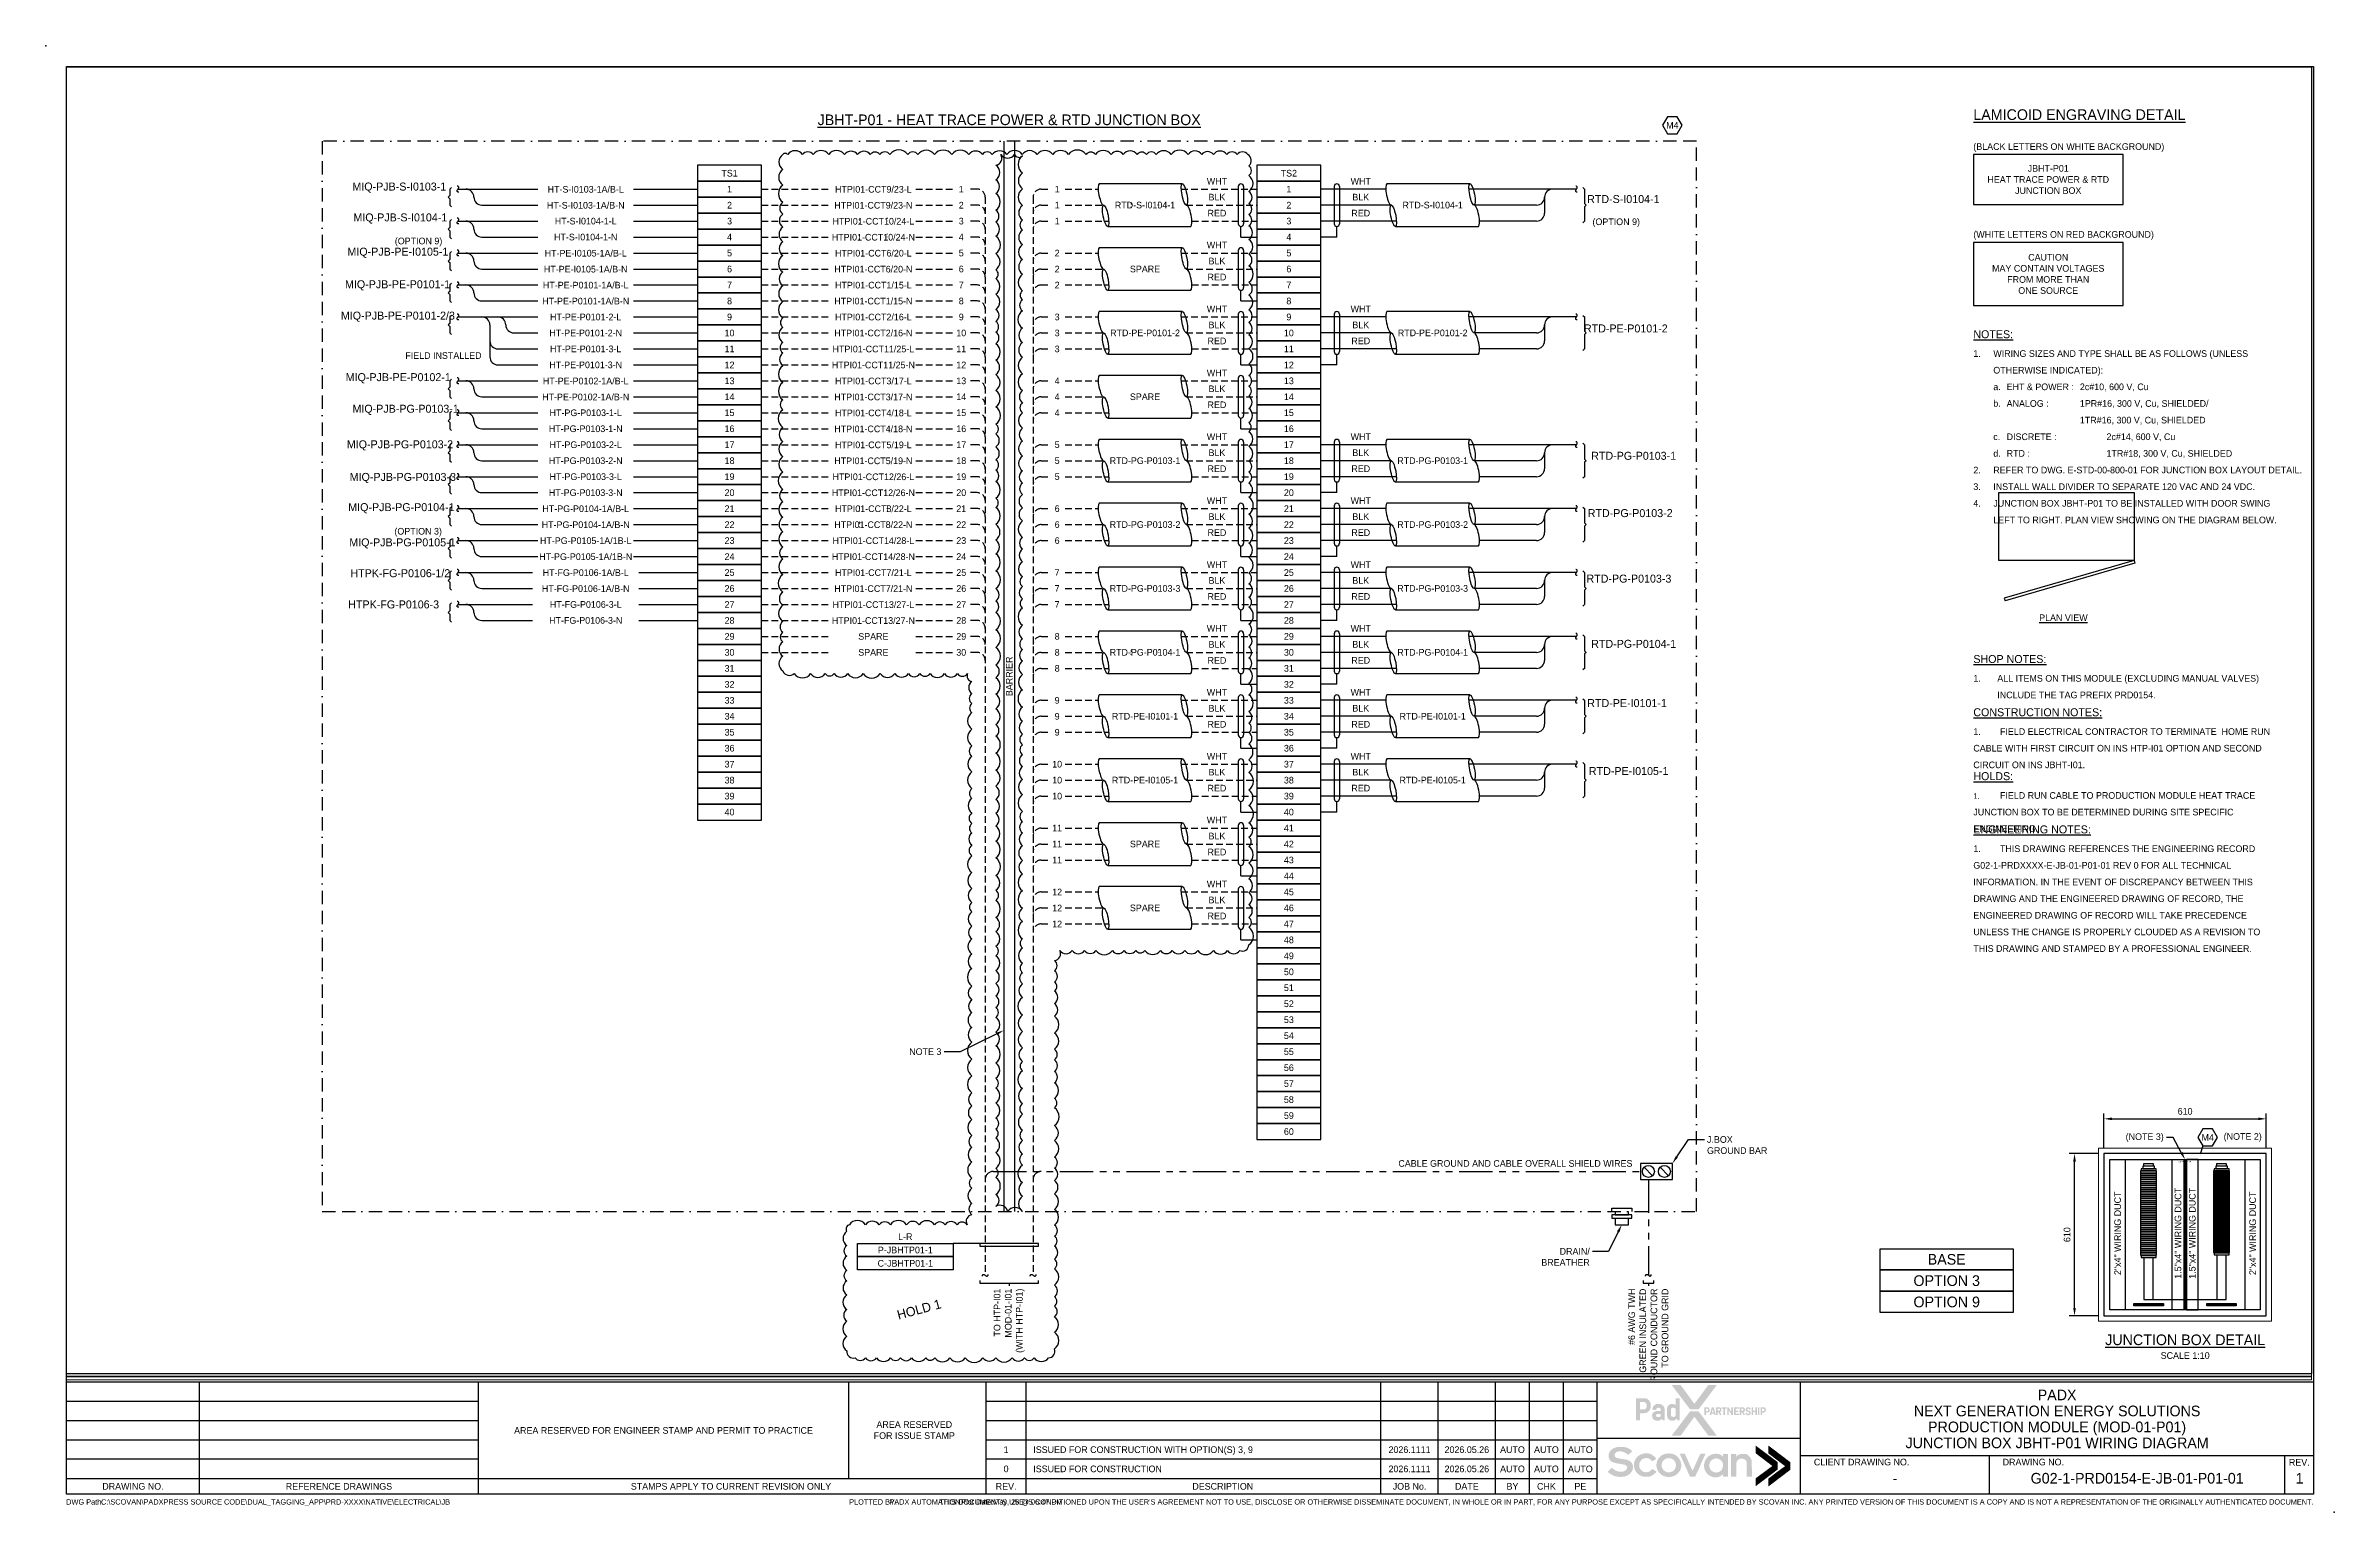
# Paper-space layout 'Layout1' of a CAD drawing. Extents: x -8 to 852, y -7 to 544.
# The model-space entities are those that its viewports show. They can reach past a viewport. Long polylines and large blocks are cut down to what shows.
import ezdxf
from ezdxf import colors
from ezdxf.entities.mleader import LeaderData, LeaderLine
from ezdxf.enums import TextEntityAlignment as Align
from ezdxf.math import Vec2, Vec3

# ---------------------------------------------------------------- set-up
doc = ezdxf.new("R2010")
doc.units = 0
doc.header["$LTSCALE"] = 10
doc.header["$MEASUREMENT"] = 0
for name, pattern in [('BORDER', [1.75, 0.5, -0.25, 0.5, -0.25, 0, -0.25]), ('DASHED', [0.75, 0.5, -0.25]), ('HIDDEN', [0.375, 0.25, -0.125]), ('PHANTOM', [2.5, 1.25, -0.25, 0.25, -0.25, 0.25, -0.25])]:
    doc.linetypes.add(name, pattern=pattern)
doc.layers.get('Defpoints').update_dxf_attribs({"color": 9})
for name, color, linetype in [('(OPTION 3) ANNOTATION', 7, 'Continuous'), ('(OPTION 3) SYMBOL-3', 3, 'Continuous'), ('(OPTION 3) TEXT-2', 2, 'Continuous'), ('(OPTION 3) WIRE-1', 1, 'Continuous'), ('(OPTION 9) ANNOTATION', 7, 'Continuous'), ('(OPTION 9) SYMBOL-3', 3, 'Continuous'), ('(OPTION 9) TEXT-2', 2, 'Continuous'), ('(OPTION 9) WIRE-1', 1, 'Continuous'), ('(TAG SINGLE) TEXT-2', 2, 'Continuous'), ('ANNOTATION', 7, 'Continuous'), ('DIMENSION', 2, 'Continuous'), ('E2', 2, 'Continuous'), ('ENGINEERING NOTE', 2, 'Continuous'), ('EQUIP-ENCL', 7, 'BORDER'), ('FUTURE', 5, 'Continuous'), ('FWIRE-1', 1, 'HIDDEN'), ('GROUND', 6, 'PHANTOM'), ('HATCH', 5, 'Continuous'), ('HOLD', 1, 'Continuous'), ('SYMBOL-1', 1, 'Continuous'), ('SYMBOL-2', 2, 'Continuous'), ('SYMBOL-3', 3, 'Continuous'), ('TERM-1', 1, 'Continuous'), ('TERM-7', 7, 'Continuous'), ('TEXT-2', 2, 'Continuous'), ('TITLE', 7, 'Continuous'), ('Title Block', 7, 'Continuous'), ('TITLE BLOCK-TEXT', 12, 'Continuous'), ('Wipeout', 7, 'Continuous'), ('WIRE-1', 1, 'Continuous')]:
    doc.layers.add(name, color=color, linetype=linetype)
doc.layers.add('View', color=251, linetype='Continuous', plot=False)
doc.layers.add('Vport', color=251, linetype='DASHED', plot=False)
doc.styles.add('Scovan Elec', font='FRAMDCN.TTF')
doc.styles.add('Scovan Standard', font='FRAMDCN.TTF', dxfattribs={"height": 2.5})
doc.styles.get("Standard").update_dxf_attribs({"font": 'FRAMDCN.TTF'})
doc.dimstyles.new('Scovan Elec', dxfattribs={"dimtxt": 2.5, "dimasz": 3, "dimexe": 2, "dimexo": 2, "dimgap": 1.5, "dimtad": 1, "dimdec": 0, "dimzin": 0, "dimdsep": 46, "dimtxsty": 'Scovan Elec', "dimcen": 1.5, "dimadec": 0, "dimazin": 0, "dimtfac": 1, "dimtdec": 0, "dimtofl": 0, "dimtmove": 0, "dimatfit": 2, "dimfxl": 1, "dimtolj": 1, "dimtzin": 0, "dimarcsym": 0})

psp = doc.layouts.get("Layout1")

# ---------------------------------------------------------------- texts
at = {"layer": 'TEXT-2', "style": 'Scovan Elec'}
for s, p in [('2"x4" WIRING DUCT', (770.17, 98)), ('1.5"x4" WIRING DUCT', (792.84, 98)), ('1.5"x4" WIRING DUCT', (798.2, 98)), ('2"x4" WIRING DUCT', (820.87, 98))]:
    psp.add_text(s, height=2.5, rotation=90, dxfattribs=at).set_placement(p, align=Align.MIDDLE)
at = {"layer": 'TEXT-2', "insert": (795.54, 60), "char_height": 2.5, "attachment_point": 2, "style": 'Scovan Elec'}
psp.add_mtext('{\\H1.6x;\\LJUNCTION BOX DETAIL\\P}SCALE 1:10', dxfattribs=at)

msp = doc.modelspace()

# ---------------------------------------------------------------- texts
at = {"layer": '(OPTION 3) TEXT-2', "style": 'Scovan Elec'}
for s, height, p in [('HT-PG-P0104-1A/B-N', 2.5, (195, 362)), ('HT-PG-P0104-1A/B-L', 2.5, (195, 368)), ('WHT', 2.5, (486, 323)), ('BLK', 2.5, (486, 317)), ('RED', 2.5, (486, 311)), ('OPTION 3', 4, (706, 78))]:
    msp.add_text(s, height=height, dxfattribs=at).set_placement(p, align=Align.MIDDLE)
at = {"layer": '(OPTION 3) TEXT-2', "char_height": 2.5, "style": 'Scovan Elec'}
for s, insert, attachment_point in [('(OPTION 3)', (141, 360.75), 3), ('RTD-PG-P0104-1', (513, 314), 5)]:
    msp.add_mtext(s, dxfattribs=dict(at, insert=insert, attachment_point=attachment_point))
at = {"layer": '(OPTION 9) TEXT-2', "style": 'Scovan Elec'}
for s, height, p in [('WHT', 2.5, (486, 491)), ('BLK', 2.5, (486, 485)), ('HT-S-I0104-1-L', 2.5, (195, 476)), ('RED', 2.5, (486, 479)), ('HT-S-I0104-1-N', 2.5, (195, 470)), ('OPTION 9', 4, (706, 70))]:
    msp.add_text(s, height=height, dxfattribs=at).set_placement(p, align=Align.MIDDLE)
at = {"layer": '(OPTION 9) TEXT-2', "char_height": 2.5, "style": 'Scovan Elec'}
for s, insert, attachment_point in [('RTD-S-I0104-1', (513, 482), 5), ('(OPTION 9)', (573, 477), 1), ('(OPTION 9)', (141.15, 469.79), 3)]:
    msp.add_mtext(s, dxfattribs=dict(at, insert=insert, attachment_point=attachment_point))
at = {"layer": '(TAG SINGLE) TEXT-2', "char_height": 3, "attachment_point": 5, "style": 'Scovan Elec'}
for s, insert in [('MIQ-PJB-S-I0103-1', (125.01, 488.57)), ('RTD-S-I0104-1', (584.59, 484.26)), ('MIQ-PJB-S-I0104-1', (125.4, 476.98)), ('MIQ-PJB-PE-I0105-1', (124.48, 464.11)), ('MIQ-PJB-PE-P0101-1', (124.35, 451.86)), ('MIQ-PJB-PE-P0101-2/3', (124.48, 440.09)), ('RTD-PE-P0101-2', (585.52, 435.66)), ('MIQ-PJB-PE-P0102-1', (124.61, 416.97)), ('MIQ-PJB-PG-P0103-1', (127.38, 405.11)), ('MIQ-PJB-PG-P0103-2', (125.27, 391.74)), ('RTD-PG-P0103-1', (588.46, 387.82)), ('MIQ-PJB-PG-P0103-3', (126.33, 379.49)), ('MIQ-PJB-PG-P0104-1', (125.8, 368.13)), ('RTD-PG-P0103-2', (587.16, 366.29)), ('MIQ-PJB-PG-P0105-1', (126.19, 354.92)), ('HTPK-FG-P0106-1/2', (125.4, 343.72)), ('RTD-PG-P0103-3', (586.68, 341.68)), ('HTPK-FG-P0106-3', (122.9, 331.99)), ('RTD-PG-P0104-1', (588.46, 317.18)), ('RTD-PE-I0101-1', (585.98, 294.93)), ('RTD-PE-I0105-1', (586.58, 269.4))]:
    msp.add_mtext(s, dxfattribs=dict(at, insert=insert))
at = {"layer": 'Defpoints', "style": 'Scovan Standard'}
msp.add_text('CSD242412-M4', height=5, dxfattribs=at).set_placement((-484.8, 579.1), align=Align.MIDDLE_CENTER)
at = {"layer": 'ENGINEERING NOTE', "insert": (716, 249), "char_height": 2.5, "width": 114, "attachment_point": 1, "style": 'Scovan Elec'}
msp.add_mtext('\\pxsm1.5;{\\H1.2x;\\LENGINEERING NOTES:\\P\\pi-3,l3,s*,t3,36;}1.^ITHIS DRAWING REFERENCES THE ENGINEERING RECORD G02-1-PRDXXXX-E-JB-01-P01-01 REV 0 FOR ALL TECHNICAL INFORMATION{\\H0.99999x;. IN THE EVENT OF DISCREPANCY BETWEEN THIS DRAWING AND THE ENGINEERED DRAWING OF RECORD, THE ENGINEERED DRAWING OF RECORD WILL TAKE PRECEDENCE UNLESS THE CHANGE IS PROPERLY CLOUDED AS A REVISION TO THIS DRAWING AND STAMPED BY A PROFESSIONAL ENGINEER.}', dxfattribs=at)
at = {"layer": 'FUTURE', "char_height": 2.5, "attachment_point": 5, "style": 'Scovan Elec'}
for s, insert in [('SPARE', (405, 458)), ('SPARE', (405, 410)), ('RTD-PG-P0103-3', (405, 338)), ('RTD-PG-P0103-3', (513, 338))]:
    msp.add_mtext(s, dxfattribs=dict(at, insert=insert))
at = {"layer": 'HOLD', "insert": (312, 65), "char_height": 3.5, "attachment_point": 4, "rotation": 15, "style": 'Scovan Elec'}
msp.add_mtext('HOLD 1', dxfattribs=at)
at = {"layer": 'TEXT-2', "style": 'Scovan Elec'}
for s, p in [('(BLACK LETTERS ON WHITE BACKGROUND)', (716, 504)), ('(WHITE LETTERS ON RED BACKGROUND)', (716, 471))]:
    msp.add_text(s, height=2.5, dxfattribs=at).set_placement(p, align=Align.MIDDLE_LEFT)
for s, height, p in [('WHT', 2.5, (432, 491)), ('HT-S-I0103-1A/B-N', 2.5, (195, 482)), ('HT-S-I0103-1A/B-L', 2.5, (195, 488)), ('HTPI01-CCT9/23-N', 2.5, (303, 482)), ('HTPI01-CCT9/23-L', 2.5, (303, 488)), ('2', 2.5, (336, 482)), ('1', 2.5, (336, 488)), ('1', 2.5, (372, 488)), ('1', 2.5, (372, 482)), ('BLK', 2.5, (432, 485)), ('SPARE', 2.5, (303, 476)), ('3', 2.5, (336, 476)), ('1', 2.5, (372, 476)), ('RED', 2.5, (432, 479)), ('HT-PE-I0105-1A/B-L', 2.5, (195, 464)), ('HTPI01-CCT6/20-L', 2.5, (303, 464)), ('SPARE', 2.5, (303, 470)), ('4', 2.5, (336, 470)), ('5', 2.5, (336, 464)), ('2', 2.5, (372, 464)), ('WHT', 2.5, (432, 467)), ('HT-PE-I0105-1A/B-N', 2.5, (195, 458)), ('HTPI01-CCT6/20-N', 2.5, (303, 458)), ('6', 2.5, (336, 458)), ('2', 2.5, (372, 458)), ('RED', 2.5, (432, 455)), ('BLK', 2.5, (432, 461)), ('HT-PE-P0101-1A/B-N', 2.5, (195, 446)), ('HT-PE-P0101-1A/B-L', 2.5, (195, 452)), ('HTPI01-CCT1/15-N', 2.5, (303, 446)), ('HTPI01-CCT1/15-L', 2.5, (303, 452)), ('8', 2.5, (336, 446)), ('7', 2.5, (336, 452)), ('2', 2.5, (372, 452)), ('HT-PE-P0101-2-L', 2.5, (195, 440)), ('HTPI01-CCT2/16-L', 2.5, (303, 440)), ('9', 2.5, (336, 440)), ('3', 2.5, (372, 440)), ('WHT', 2.5, (432, 443)), ('BLK', 2.5, (432, 437)), ('WHT', 2.5, (486, 443)), ('BLK', 2.5, (486, 437)), ('HT-PE-P0101-2-N', 2.5, (195, 434)), ('HTPI01-CCT2/16-N', 2.5, (303, 434)), ('10', 2.5, (336, 434)), ('3', 2.5, (372, 434)), ('RED', 2.5, (432, 431)), ('RED', 2.5, (486, 431)), ('HT-PE-P0101-3-N', 2.5, (195, 422)), ('HT-PE-P0101-3-L', 2.5, (195, 428)), ('HTPI01-CCT11/25-N', 2.5, (303, 422)), ('HTPI01-CCT11/25-L', 2.5, (303, 428)), ('11', 2.5, (336, 428)), ('12', 2.5, (336, 422)), ('3', 2.5, (372, 428)), ('HT-PE-P0102-1A/B-L', 2.5, (195, 416)), ('HTPI01-CCT3/17-L', 2.5, (303, 416)), ('13', 2.5, (336, 416)), ('4', 2.5, (372, 416)), ('WHT', 2.5, (432, 419)), ('BLK', 2.5, (432, 413)), ('HT-PE-P0102-1A/B-N', 2.5, (195, 410)), ('HT-PG-P0103-1-L', 2.5, (195, 404)), ('HTPI01-CCT3/17-N', 2.5, (303, 410)), ('HTPI01-CCT4/18-L', 2.5, (303, 404)), ('14', 2.5, (336, 410)), ('15', 2.5, (336, 404)), ('4', 2.5, (372, 410)), ('4', 2.5, (372, 404)), ('RED', 2.5, (432, 407)), ('HT-PG-P0103-1-N', 2.5, (195, 398)), ('HTPI01-CCT4/18-N', 2.5, (303, 398)), ('16', 2.5, (336, 398)), ('WHT', 2.5, (432, 395)), ('WHT', 2.5, (486, 395)), ('HT-PG-P0103-2-N', 2.5, (195, 386)), ('HT-PG-P0103-2-L', 2.5, (195, 392)), ('HTPI01-CCT5/19-N', 2.5, (303, 386)), ('HTPI01-CCT5/19-L', 2.5, (303, 392)), ('17', 2.5, (336, 392)), ('18', 2.5, (336, 386)), ('5', 2.5, (372, 392)), ('5', 2.5, (372, 386)), ('BLK', 2.5, (432, 389)), ('BLK', 2.5, (486, 389)), ('HT-PG-P0103-3-L', 2.5, (195, 380)), ('HTPI01-CCT12/26-L', 2.5, (303, 380)), ('19', 2.5, (336, 380)), ('5', 2.5, (372, 380)), ('RED', 2.5, (432, 383)), ('RED', 2.5, (486, 383)), ('HT-PG-P0103-3-N', 2.5, (195, 374)), ('HTPI01-CCT12/26-N', 2.5, (303, 374)), ('20', 2.5, (336, 374)), ('WHT', 2.5, (432, 371)), ('WHT', 2.5, (486, 371)), ('SPARE', 2.5, (303, 368)), ('SPARE', 2.5, (303, 362)), ('21', 2.5, (336, 368)), ('22', 2.5, (336, 362)), ('6', 2.5, (372, 368)), ('6', 2.5, (372, 362)), ('BLK', 2.5, (432, 365)), ('BLK', 2.5, (486, 365)), ('HT-PG-P0105-1A/1B-L', 2.5, (195, 356)), ('HTPI01-CCT14/28-L', 2.5, (303, 356)), ('23', 2.5, (336, 356)), ('6', 2.5, (372, 356)), ('RED', 2.5, (432, 359)), ('RED', 2.5, (486, 359)), ('HT-PG-P0105-1A/1B-N', 2.5, (195, 350)), ('HT-FG-P0106-1A/B-L', 2.5, (195, 344)), ('HTPI01-CCT14/28-N', 2.5, (303, 350)), ('HTPI01-CCT7/21-L', 2.5, (303, 344)), ('24', 2.5, (336, 350)), ('25', 2.5, (336, 344)), ('7', 2.5, (372, 344)), ('WHT', 2.5, (432, 347)), ('WHT', 2.5, (486, 347)), ('HT-FG-P0106-1A/B-N', 2.5, (195, 338)), ('HTPI01-CCT7/21-N', 2.5, (303, 338)), ('26', 2.5, (336, 338)), ('7', 2.5, (372, 338)), ('RED', 2.5, (432, 335)), ('BLK', 2.5, (432, 341)), ('RED', 2.5, (486, 335)), ('BLK', 2.5, (486, 341)), ('HT-FG-P0106-3-N', 2.5, (195, 326)), ('HT-FG-P0106-3-L', 2.5, (195, 332)), ('HTPI01-CCT13/27-N', 2.5, (303, 326)), ('HTPI01-CCT13/27-L', 2.5, (303, 332)), ('27', 2.5, (336, 332)), ('28', 2.5, (336, 326)), ('7', 2.5, (372, 332)), ('SPARE', 2.5, (303, 320)), ('29', 2.5, (336, 320)), ('8', 2.5, (372, 320)), ('WHT', 2.5, (432, 323)), ('BLK', 2.5, (432, 317)), ('SPARE', 2.5, (303, 314)), ('30', 2.5, (336, 314)), ('8', 2.5, (372, 314)), ('RED', 2.5, (432, 311)), ('8', 2.5, (372, 308)), ('9', 2.5, (372, 296)), ('WHT', 2.5, (432, 299)), ('BLK', 2.5, (432, 293)), ('WHT', 2.5, (486, 299)), ('BLK', 2.5, (486, 293)), ('9', 2.5, (372, 290)), ('9', 2.5, (372, 284)), ('RED', 2.5, (432, 287)), ('RED', 2.5, (486, 287)), ('WHT', 2.5, (432, 275)), ('WHT', 2.5, (486, 275)), ('10', 2.5, (372, 272)), ('10', 2.5, (372, 266)), ('BLK', 2.5, (432, 269)), ('BLK', 2.5, (486, 269)), ('10', 2.5, (372, 260)), ('RED', 2.5, (432, 263)), ('RED', 2.5, (486, 263)), ('11', 2.5, (372, 248)), ('WHT', 2.5, (432, 251)), ('11', 2.5, (372, 242)), ('BLK', 2.5, (432, 245)), ('11', 2.5, (372, 236)), ('RED', 2.5, (432, 239)), ('12', 2.5, (372, 224)), ('WHT', 2.5, (432, 227)), ('12', 2.5, (372, 218)), ('RED', 2.5, (432, 215)), ('BLK', 2.5, (432, 221)), ('12', 2.5, (372, 212)), ('L-R', 2.5, (315, 94.5)), ('BASE', 4, (706, 86))]:
    msp.add_text(s, height=height, dxfattribs=at).set_placement(p, align=Align.MIDDLE)
msp.add_text('%%UPLAN VIEW', height=2.5, dxfattribs=at).set_placement((749.82, 327), align=Align.MIDDLE_CENTER)
msp.add_text('BARRIER', height=2.5, rotation=90, dxfattribs=at).set_placement((354, 305), align=Align.MIDDLE)
for s, insert, char_height, attachment_point in [('{\\LJBHT-P01 - HEAT TRACE POWER & RTD JUNCTION BOX}', (354, 512), 4, 8), ('{\\LLAMICOID ENGRAVING DETAIL}', (716, 518), 4, 1), ('{\\C2;JBHT-P01\\PHEAT TRACE POWER & RTD\\PJUNCTION BOX}', (744.12, 491.62), 2.5, 5), ('SPARE', (405, 482), 2.5, 5), ('CAUTION\\PMAY CONTAIN VOLTAGES\\PFROM MORE THAN\\PONE SOURCE', (744.12, 456.15), 2.5, 5), ('RTD-PE-P0101-2', (405, 434), 2.5, 5), ('RTD-PE-P0101-2', (513, 434), 2.5, 5), ('FIELD INSTALLED', (155.89, 426.75), 2.5, 3), ('RTD-PG-P0103-1', (405, 386), 2.5, 5), ('RTD-PG-P0103-1', (513, 386), 2.5, 5), ('RTD-PG-P0103-2', (405, 362), 2.5, 5), ('RTD-PG-P0103-2', (513, 362), 2.5, 5), ('SPARE', (405, 314), 2.5, 5), ('RTD-PE-I0101-1', (405, 290), 2.5, 5), ('RTD-PE-I0101-1', (513, 290), 2.5, 5), ('RTD-PE-I0105-1', (405, 266), 2.5, 5), ('RTD-PE-I0105-1', (513, 266), 2.5, 5), ('SPARE', (405, 242), 2.5, 5), ('SPARE', (405, 218), 2.5, 5), ('CABLE GROUND AND CABLE OVERALL SHIELD WIRES', (588, 122), 2.5, 6)]:
    msp.add_mtext(s, dxfattribs=dict(at, insert=insert, char_height=char_height, attachment_point=attachment_point))
at = {"layer": 'TEXT-2', "attachment_point": 1, "style": 'Scovan Elec'}
for s, width, gutter_width, heights, insert, char_height in [('\\pxsm1.5;{\\H1.2x;\\LNOTES:\\P\\pi-3,l3,s*,t3;\\A1;\\H0.83333x;\\l1.^IWIRING SIZES AND TYPE SHALL BE AS FOLLOWS (UNLESS OTHERWISE INDICATED):\\P\\pi-2,l5,t5;a.^IEHT & POWER :^I2c#10, 600 V, Cu\\Pb.^IANALOG :^I^I1PR#16, 300 V, Cu, SHIELDED/\\P\\pt5,16;^I^I1TR#16, 300 V, Cu, SHIELDED\\P\\pt5;c.^IDISCRETE :^I^I2c#14, 600 V, Cu\\Pd.^IRTD :^I^I^I1TR#18, 300 V, Cu, SHIELDED\\P\\pi-3,l3,t3;2.^IREFER TO DWG. E-STD-00-800-01 FOR JUNCTION BOX LAYOUT DETAIL.\\P3.^IINSTALL WALL DIVIDER TO SEPARATE 120 VAC AND 24 VDC.\\P\\A0;4.^IJUNCTION BOX JBHT-P01 TO BE INSTALLED WITH DOOR SWING LEFT TO RIGHT. PLAN VIEW SHOWING ON THE DIAGRAM BELOW.}', 120, 12.5, [52.61], (716, 435), 2.5), ('\\pxsm1.5;{\\LSHOP NOTES:\\P\\pi-3,l3,s*,t3;\\H0.83333x;\\l1.^IALL ITEMS ON THIS MODULE (EXCLUDING MANUAL VALVES) INCLUDE THE TAG PREFIX PRD0154.}', 120, 12.5, [0], (716, 313), 3), ('\\pxsm1.5;{\\H1.2x;\\LCONSTRUCTION NOTES:\\P\\pi-3,l3,s*,t3;}1.^IFIELD ELECTRICAL CONTRACTOR TO TERMINATE  HOME RUN CABLE WITH FIRST CIRCUIT ON INS HTP-I01 OPTION AND SECOND CIRCUIT ON INS JBHT-I01.', 114.494, 10, [0], (716, 293), 2.5), ('\\pxsm1.5;{\\H1.2x;\\LHOLDS:\\P\\pi-3,l3,s*,t3;\\H0.69444x;\\l1.^I}FIELD RUN CABLE TO PRODUCTION MODULE HEAT TRACE JUNCTION BOX TO BE DETERMINED DURING SITE SPECIFIC ENGINEERING.', 114.494, 10, [0], (716, 269), 2.5)]:
    msp.add_mtext_dynamic_manual_height_columns(s, width=width, gutter_width=gutter_width, heights=heights, dxfattribs=dict(at, insert=insert, char_height=char_height))
at = {"layer": 'TEXT-2', "char_height": 2.5, "attachment_point": 6, "rotation": 90, "style": 'Scovan Elec'}
for s, insert in [('TO HTP-I01\\PMOD-01-I01\\P(WITH HTP-I01)', (354, 75)), ('#6 AWG TWH\\PGREEN INSULATED\\PGROUND CONDUCTOR\\PTO GROUND GRID', (594, 75))]:
    msp.add_mtext(s, dxfattribs=dict(at, insert=insert))

# ---------------------------------------------------------------- blocks, each defined once
blk = doc.blocks.new('SCOVAN-LOGO')
at = {"linetype": 'Continuous'}
h = blk.add_hatch(color=30, dxfattribs=at)
h.dxf.hatch_style = 1
edge = h.paths.add_edge_path()
edge.add_spline(control_points=[(-31.1, 6), (-30.1, 6.9), (-30.1, 6.9), (-31.3, 7.7)], knot_values=[0, 0, 0, 0, 1, 1, 1, 1], degree=3, periodic=0)
edge.add_spline(control_points=[(-31.3, 7.7), (-32.5, 8.5), (-33.7, 8.8), (-35.4, 8.8)], knot_values=[0, 0, 0, 0, 1, 1, 1, 1], degree=3, periodic=0)
edge.add_spline(control_points=[(-35.4, 8.8), (-37.4, 8.8), (-38.7, 8.4), (-39.8, 7.4)], knot_values=[0, 0, 0, 0, 1, 1, 1, 1], degree=3, periodic=0)
edge.add_spline(control_points=[(-39.8, 7.4), (-41.2, 6.2), (-41.4, 4), (-40.3, 2.7)], knot_values=[0, 0, 0, 0, 1, 1, 1, 1], degree=3, periodic=0)
edge.add_spline(control_points=[(-40.3, 2.7), (-39.6, 1.8), (-38.7, 1.5), (-34.8, 0.9)], knot_values=[0, 0, 0, 0, 1, 1, 1, 1], degree=3, periodic=0)
edge.add_spline(control_points=[(-34.8, 0.9), (-33, 0.6), (-32.3, 0), (-32.6, -0.9)], knot_values=[0, 0, 0, 0, 1, 1, 1, 1], degree=3, periodic=0)
edge.add_spline(control_points=[(-32.6, -0.9), (-32.9, -1.9), (-34, -2.5), (-35.5, -2.5)], knot_values=[0, 0, 0, 0, 1, 1, 1, 1], degree=3, periodic=0)
edge.add_spline(control_points=[(-35.5, -2.5), (-36.9, -2.5), (-38.1, -2), (-39.1, -1.1)], knot_values=[0, 0, 0, 0, 1, 1, 1, 1], degree=3, periodic=0)
edge.add_line((-39.1, -1.1), (-39.5, -0.7))
edge.add_line((-39.5, -0.7), (-40.5, -1.6))
edge.add_line((-40.5, -1.6), (-41.4, -2.5))
edge.add_line((-41.4, -2.5), (-41, -2.9))
edge.add_spline(control_points=[(-41, -2.9), (-40.2, -3.6), (-38.9, -4.3), (-37.9, -4.6)], knot_values=[0, 0, 0, 0, 1, 1, 1, 1], degree=3, periodic=0)
edge.add_spline(control_points=[(-37.9, -4.6), (-36.8, -4.9), (-35, -4.9), (-33.8, -4.7)], knot_values=[0, 0, 0, 0, 1, 1, 1, 1], degree=3, periodic=0)
edge.add_spline(control_points=[(-33.8, -4.7), (-32.3, -4.3), (-31, -3.4), (-30.4, -2.3)], knot_values=[0, 0, 0, 0, 1, 1, 1, 1], degree=3, periodic=0)
edge.add_spline(control_points=[(-30.4, -2.3), (-29.5, -0.6), (-29.9, 1.4), (-31.3, 2.3)], knot_values=[0, 0, 0, 0, 1, 1, 1, 1], degree=3, periodic=0)
edge.add_spline(control_points=[(-31.3, 2.3), (-32, 2.8), (-33, 3.1), (-34.8, 3.3)], knot_values=[0, 0, 0, 0, 1, 1, 1, 1], degree=3, periodic=0)
edge.add_spline(control_points=[(-34.8, 3.3), (-36.9, 3.6), (-37.3, 3.7), (-37.8, 4.1)], knot_values=[0, 0, 0, 0, 1, 1, 1, 1], degree=3, periodic=0)
edge.add_spline(control_points=[(-37.8, 4.1), (-38.6, 4.6), (-38.5, 5.7), (-37.6, 6.3)], knot_values=[0, 0, 0, 0, 1, 1, 1, 1], degree=3, periodic=0)
edge.add_spline(control_points=[(-37.6, 6.3), (-36.3, 7.1), (-34.1, 6.8), (-32.6, 5.6)], knot_values=[0, 0, 0, 0, 1, 1, 1, 1], degree=3, periodic=0)
edge.add_spline(control_points=[(-32.6, 5.6), (-32.4, 5.4), (-32.1, 5.2), (-32.1, 5.2)], knot_values=[0, 0, 0, 0, 1, 1, 1, 1], degree=3, periodic=0)
edge.add_spline(control_points=[(-32.1, 5.2), (-32, 5.2), (-31.6, 5.6), (-31.1, 6)], knot_values=[0, 0, 0, 0, 1, 1, 1, 1], degree=3, periodic=0)
edge = h.paths.add_edge_path()
edge.add_spline(control_points=[(-26.3, 2.6), (-25.8, 3.3), (-25.1, 3.6), (-24.1, 3.7)], knot_values=[0, 0, 0, 0, 1, 1, 1, 1], degree=3, periodic=0)
edge.add_spline(control_points=[(-24.1, 3.7), (-23.1, 3.7), (-22.5, 3.5), (-21.8, 2.8)], knot_values=[0, 0, 0, 0, 1, 1, 1, 1], degree=3, periodic=0)
edge.add_spline(control_points=[(-21.8, 2.8), (-21.5, 2.5), (-21.2, 2.3), (-21.2, 2.3)], knot_values=[0, 0, 0, 0, 1, 1, 1, 1], degree=3, periodic=0)
edge.add_spline(control_points=[(-21.2, 2.3), (-21.1, 2.3), (-20.7, 2.5), (-20.2, 2.8)], knot_values=[0, 0, 0, 0, 1, 1, 1, 1], degree=3, periodic=0)
edge.add_spline(control_points=[(-20.2, 2.8), (-19.5, 3.3), (-19.3, 3.4), (-19.4, 3.6)], knot_values=[0, 0, 0, 0, 1, 1, 1, 1], degree=3, periodic=0)
edge.add_spline(control_points=[(-19.4, 3.6), (-19.7, 4), (-20.9, 5), (-21.6, 5.4)], knot_values=[0, 0, 0, 0, 1, 1, 1, 1], degree=3, periodic=0)
edge.add_spline(control_points=[(-21.6, 5.4), (-23.1, 6.1), (-25.4, 6), (-26.8, 5.1)], knot_values=[0, 0, 0, 0, 1, 1, 1, 1], degree=3, periodic=0)
edge.add_spline(control_points=[(-26.8, 5.1), (-27.6, 4.7), (-28.6, 3.7), (-28.9, 3)], knot_values=[0, 0, 0, 0, 1, 1, 1, 1], degree=3, periodic=0)
edge.add_spline(control_points=[(-28.9, 3), (-30, 0.9), (-29.6, -1.6), (-27.9, -3.3)], knot_values=[0, 0, 0, 0, 1, 1, 1, 1], degree=3, periodic=0)
edge.add_spline(control_points=[(-27.9, -3.3), (-27.3, -3.9), (-26.3, -4.5), (-25.5, -4.7)], knot_values=[0, 0, 0, 0, 1, 1, 1, 1], degree=3, periodic=0)
edge.add_spline(control_points=[(-25.5, -4.7), (-25.3, -4.8), (-24.5, -4.8), (-23.8, -4.8)], knot_values=[0, 0, 0, 0, 1, 1, 1, 1], degree=3, periodic=0)
edge.add_spline(control_points=[(-23.8, -4.8), (-22.5, -4.8), (-22.4, -4.8), (-21.5, -4.3)], knot_values=[0, 0, 0, 0, 1, 1, 1, 1], degree=3, periodic=0)
edge.add_spline(control_points=[(-21.5, -4.3), (-20.7, -3.9), (-19.3, -2.8), (-19.3, -2.5)], knot_values=[0, 0, 0, 0, 1, 1, 1, 1], degree=3, periodic=0)
edge.add_spline(control_points=[(-19.3, -2.5), (-19.3, -2.4), (-19.7, -2.1), (-20.3, -1.8)], knot_values=[0, 0, 0, 0, 1, 1, 1, 1], degree=3, periodic=0)
edge.add_line((-20.3, -1.8), (-21.2, -1.3))
edge.add_line((-21.2, -1.3), (-21.7, -1.8))
edge.add_spline(control_points=[(-21.7, -1.8), (-22.6, -2.7), (-24, -3), (-25.2, -2.5)], knot_values=[0, 0, 0, 0, 1, 1, 1, 1], degree=3, periodic=0)
edge.add_spline(control_points=[(-25.2, -2.5), (-27.2, -1.6), (-27.8, 0.9), (-26.3, 2.6)], knot_values=[0, 0, 0, 0, 1, 1, 1, 1], degree=3, periodic=0)
edge = h.paths.add_edge_path()
edge.add_spline(control_points=[(-9.5, 4.1), (-10.6, 5.3), (-11.9, 5.8), (-13.7, 5.8)], knot_values=[0, 0, 0, 0, 1, 1, 1, 1], degree=3, periodic=0)
edge.add_spline(control_points=[(-13.7, 5.8), (-15.5, 5.8), (-16.8, 5.3), (-17.9, 4.1)], knot_values=[0, 0, 0, 0, 1, 1, 1, 1], degree=3, periodic=0)
edge.add_spline(control_points=[(-17.9, 4.1), (-19.1, 2.7), (-19.6, 0.9), (-19.1, -0.9)], knot_values=[0, 0, 0, 0, 1, 1, 1, 1], degree=3, periodic=0)
edge.add_spline(control_points=[(-19.1, -0.9), (-18.9, -1.8), (-18.5, -2.4), (-17.8, -3.2)], knot_values=[0, 0, 0, 0, 1, 1, 1, 1], degree=3, periodic=0)
edge.add_spline(control_points=[(-17.8, -3.2), (-17.1, -3.9), (-16.5, -4.3), (-15.5, -4.6)], knot_values=[0, 0, 0, 0, 1, 1, 1, 1], degree=3, periodic=0)
edge.add_spline(control_points=[(-15.5, -4.6), (-14.1, -5.1), (-11.9, -4.9), (-10.6, -4.1)], knot_values=[0, 0, 0, 0, 1, 1, 1, 1], degree=3, periodic=0)
edge.add_spline(control_points=[(-10.6, -4.1), (-10, -3.7), (-9, -2.7), (-8.6, -2)], knot_values=[0, 0, 0, 0, 1, 1, 1, 1], degree=3, periodic=0)
edge.add_spline(control_points=[(-8.6, -2), (-7.6, 0), (-7.9, 2.4), (-9.5, 4.1)], knot_values=[0, 0, 0, 0, 1, 1, 1, 1], degree=3, periodic=0)
edge = h.paths.add_edge_path(flags=16)
edge.add_spline(control_points=[(-16.2, -1.6), (-17.6, 0), (-16.9, 2.8), (-14.8, 3.5)], knot_values=[0, 0, 0, 0, 1, 1, 1, 1], degree=3, periodic=0)
edge.add_spline(control_points=[(-14.8, 3.5), (-13.2, 4), (-11.5, 3.4), (-10.8, 2)], knot_values=[0, 0, 0, 0, 1, 1, 1, 1], degree=3, periodic=0)
edge.add_spline(control_points=[(-10.8, 2), (-10, 0.3), (-10.6, -1.8), (-12.3, -2.5)], knot_values=[0, 0, 0, 0, 1, 1, 1, 1], degree=3, periodic=0)
edge.add_spline(control_points=[(-12.3, -2.5), (-13.7, -3.1), (-15.2, -2.8), (-16.2, -1.6)], knot_values=[0, 0, 0, 0, 1, 1, 1, 1], degree=3, periodic=0)
edge = h.paths.add_edge_path()
edge.add_spline(control_points=[(-4.6, 1.6), (-5.5, 3.7), (-6.3, 5.5), (-6.4, 5.6)], knot_values=[0, 0, 0, 0, 1, 1, 1, 1], degree=3, periodic=0)
edge.add_spline(control_points=[(-6.4, 5.6), (-6.4, 5.7), (-6.8, 5.7), (-7.6, 5.7)], knot_values=[0, 0, 0, 0, 1, 1, 1, 1], degree=3, periodic=0)
edge.add_line((-7.6, 5.7), (-8.7, 5.6))
edge.add_line((-8.7, 5.6), (-6.4, 0.5))
edge.add_line((-6.4, 0.5), (-6.4, 0.5))
edge.add_line((-6.4, 0.5), (-4.1, -4.7))
edge.add_line((-4.1, -4.7), (-2.9, -4.7))
edge.add_line((-2.9, -4.7), (-1.7, -4.7))
edge.add_line((-1.7, -4.7), (0.3, -0.4))
edge.add_spline(control_points=[(0.3, -0.4), (1.3, 2), (2.4, 4.4), (2.6, 4.8)], knot_values=[0, 0, 0, 0, 1, 1, 1, 1], degree=3, periodic=0)
edge.add_line((2.6, 4.8), (3, 5.7))
edge.add_line((3, 5.7), (1.8, 5.7))
edge.add_line((1.8, 5.7), (0.6, 5.6))
edge.add_line((0.6, 5.6), (-1, 2.1))
edge.add_spline(control_points=[(-1, 2.1), (-1.9, 0.1), (-2.7, -1.6), (-2.7, -1.8)], knot_values=[0, 0, 0, 0, 1, 1, 1, 1], degree=3, periodic=0)
edge.add_spline(control_points=[(-2.7, -1.8), (-2.9, -2.1), (-3, -2), (-4.6, 1.6)], knot_values=[0, 0, 0, 0, 1, 1, 1, 1], degree=3, periodic=0)
edge = h.paths.add_edge_path()
edge.add_line((13.2, 5.5), (12.1, 5.5))
edge.add_line((12.1, 5.5), (10.9, 5.5))
edge.add_line((10.9, 5.5), (10.9, 4.9))
edge.add_line((10.9, 4.9), (10.9, 4.2))
edge.add_line((10.9, 4.2), (10.5, 4.7))
edge.add_spline(control_points=[(10.5, 4.7), (9.6, 5.6), (7.9, 5.9), (6.3, 5.5)], knot_values=[0, 0, 0, 0, 1, 1, 1, 1], degree=3, periodic=0)
edge.add_spline(control_points=[(6.3, 5.5), (3.6, 4.8), (1.8, 1.9), (2.4, -0.9)], knot_values=[0, 0, 0, 0, 1, 1, 1, 1], degree=3, periodic=0)
edge.add_spline(control_points=[(2.4, -0.9), (2.9, -2.9), (4.6, -4.6), (6.6, -5)], knot_values=[0, 0, 0, 0, 1, 1, 1, 1], degree=3, periodic=0)
edge.add_spline(control_points=[(6.6, -5), (7.5, -5.1), (7.6, -5.1), (8.4, -5)], knot_values=[0, 0, 0, 0, 1, 1, 1, 1], degree=3, periodic=0)
edge.add_spline(control_points=[(8.4, -5), (9.2, -4.8), (10, -4.4), (10.6, -3.9)], knot_values=[0, 0, 0, 0, 1, 1, 1, 1], degree=3, periodic=0)
edge.add_line((10.6, -3.9), (10.9, -3.6))
edge.add_line((10.9, -3.6), (10.9, -4.2))
edge.add_line((10.9, -4.2), (10.9, -4.7))
edge.add_line((10.9, -4.7), (12.1, -4.7))
edge.add_line((12.1, -4.7), (13.2, -4.7))
edge.add_line((13.2, -4.7), (13.2, 0.4))
edge.add_line((13.2, 0.4), (13.2, 5.5))
edge = h.paths.add_edge_path(flags=16)
edge.add_spline(control_points=[(5.1, 1.9), (6.1, 3.8), (8.7, 4.1), (10.1, 2.5)], knot_values=[0, 0, 0, 0, 1, 1, 1, 1], degree=3, periodic=0)
edge.add_spline(control_points=[(10.1, 2.5), (10.8, 1.8), (11, 1.2), (10.9, 0.2)], knot_values=[0, 0, 0, 0, 1, 1, 1, 1], degree=3, periodic=0)
edge.add_spline(control_points=[(10.9, 0.2), (10.8, -1.1), (10.2, -2.1), (9.1, -2.6)], knot_values=[0, 0, 0, 0, 1, 1, 1, 1], degree=3, periodic=0)
edge.add_spline(control_points=[(9.1, -2.6), (6.3, -3.8), (3.6, -0.8), (5.1, 1.9)], knot_values=[0, 0, 0, 0, 1, 1, 1, 1], degree=3, periodic=0)
edge = h.paths.add_edge_path()
edge.add_spline(control_points=[(17.2, 2.2), (17.6, 3), (18.4, 3.5), (19.5, 3.4)], knot_values=[0, 0, 0, 0, 1, 1, 1, 1], degree=3, periodic=0)
edge.add_spline(control_points=[(19.5, 3.4), (20.1, 3.4), (20.9, 3.1), (21.2, 2.8)], knot_values=[0, 0, 0, 0, 1, 1, 1, 1], degree=3, periodic=0)
edge.add_spline(control_points=[(21.2, 2.8), (21.7, 2.2), (21.7, 1.8), (21.7, -1.6)], knot_values=[0, 0, 0, 0, 1, 1, 1, 1], degree=3, periodic=0)
edge.add_line((21.7, -1.6), (21.7, -4.7))
edge.add_line((21.7, -4.7), (22.9, -4.7))
edge.add_line((22.9, -4.7), (24, -4.7))
edge.add_line((24, -4.7), (24, -1))
edge.add_line((24, -1), (23.9, 2.7))
edge.add_line((23.9, 2.7), (23.6, 3.4))
edge.add_spline(control_points=[(23.6, 3.4), (23.2, 4.2), (22.5, 5), (21.7, 5.4)], knot_values=[0, 0, 0, 0, 1, 1, 1, 1], degree=3, periodic=0)
edge.add_spline(control_points=[(21.7, 5.4), (21.2, 5.6), (20.9, 5.6), (20, 5.6)], knot_values=[0, 0, 0, 0, 1, 1, 1, 1], degree=3, periodic=0)
edge.add_spline(control_points=[(20, 5.6), (18.8, 5.6), (18.1, 5.4), (17.3, 4.7)], knot_values=[0, 0, 0, 0, 1, 1, 1, 1], degree=3, periodic=0)
edge.add_line((17.3, 4.7), (16.9, 4.2))
edge.add_line((16.9, 4.2), (16.9, 4.9))
edge.add_line((16.9, 4.9), (16.9, 5.5))
edge.add_line((16.9, 5.5), (15.8, 5.5))
edge.add_line((15.8, 5.5), (14.6, 5.5))
edge.add_line((14.6, 5.5), (14.6, 0.4))
edge.add_line((14.6, 0.4), (14.6, 0.4))
edge.add_line((14.6, 0.4), (14.6, -4.7))
edge.add_line((14.6, -4.7), (15.7, -4.7))
edge.add_line((15.7, -4.7), (16.9, -4.7))
edge.add_line((16.9, -4.7), (16.9, -1.6))
edge.add_spline(control_points=[(16.9, -1.6), (16.9, 1.4), (17, 1.6), (17.2, 2.2)], knot_values=[0, 0, 0, 0, 1, 1, 1, 1], degree=3, periodic=0)
h = blk.add_hatch(color=89, dxfattribs=at)
h.dxf.hatch_style = 1
h.paths.add_polyline_path([(25.7, 5.9), (29.5, 3), (33.3, 0.1), (35.7, 1.9), (25.7, 9.4)])
h = blk.add_hatch(color=85, dxfattribs=at)
h.dxf.hatch_style = 1
h.paths.add_polyline_path([(29.5, -2.7), (25.7, -5.5), (25.7, -9.1), (35.7, -1.5), (35.7, 0.2), (35.7, 1.9)])
h = blk.add_hatch(color=89, dxfattribs=at)
h.dxf.hatch_style = 1
h.paths.add_polyline_path([(31.5, 5.8), (35.3, 2.9), (39.1, 0), (41.5, 1.8), (31.5, 9.4)])
h = blk.add_hatch(color=85, dxfattribs=at)
h.dxf.hatch_style = 1
h.paths.add_polyline_path([(35.3, -2.7), (31.5, -5.6), (31.5, -9.2), (41.5, -1.6), (41.5, 0.1), (41.5, 1.8)])
blk = doc.blocks.new('TB-CLOGO')
at = {"linetype": 'Continuous'}
h = blk.add_hatch(color=249, dxfattribs=at)
h.dxf.hatch_style = 1
edge = h.paths.add_edge_path()
edge.add_spline(control_points=[(-0.17, -0.33), (-1.73, -2.48), (-1.72, -2.48), (-1.72, -2.48)], knot_values=[0, 0, 0, 0, 1, 1, 1, 1], degree=3, periodic=0)
edge.add_spline(control_points=[(-1.72, -2.48), (-1.71, -2.48), (-0.52, -4.07), (0.93, -6.01)], knot_values=[0, 0, 0, 0, 1, 1, 1, 1], degree=3, periodic=0)
edge.add_line((0.93, -6.01), (3.55, -9.55))
edge.add_line((3.55, -9.55), (5.14, -9.55))
edge.add_line((5.14, -9.55), (6.72, -9.55))
edge.add_line((6.72, -9.55), (6.31, -9.01))
edge.add_spline(control_points=[(6.31, -9.01), (6.09, -8.71), (4.54, -6.63), (2.87, -4.4)], knot_values=[0, 0, 0, 0, 1, 1, 1, 1], degree=3, periodic=0)
edge.add_line((2.87, -4.4), (-0.17, -0.33))
edge = h.paths.add_edge_path()
edge.add_line((-1.71, 2.42), (-4.3, 5.97))
edge.add_line((-4.3, 5.97), (-6.88, 9.52))
edge.add_line((-6.88, 9.52), (-8.57, 9.52))
edge.add_spline(control_points=[(-8.57, 9.52), (-9.61, 9.52), (-10.25, 9.51), (-10.24, 9.5)], knot_values=[0, 0, 0, 0, 1, 1, 1, 1], degree=3, periodic=0)
edge.add_spline(control_points=[(-10.24, 9.5), (-10.24, 9.48), (-8.67, 7.41), (-6.76, 4.89)], knot_values=[0, 0, 0, 0, 1, 1, 1, 1], degree=3, periodic=0)
edge.add_line((-6.76, 4.89), (-3.29, 0.3))
edge.add_line((-3.29, 0.3), (-1.73, 0.3))
edge.add_line((-1.73, 0.3), (-0.18, 0.3))
edge.add_line((-0.18, 0.3), (-1.71, 2.42))
edge = h.paths.add_edge_path()
edge.add_spline(control_points=[(-18.22, 2.74), (-18.41, 3.42), (-18.83, 3.95), (-19.43, 4.26)], knot_values=[0, 0, 0, 0, 1, 1, 1, 1], degree=3, periodic=0)
edge.add_spline(control_points=[(-19.43, 4.26), (-19.65, 4.37), (-19.84, 4.44), (-20.1, 4.49)], knot_values=[0, 0, 0, 0, 1, 1, 1, 1], degree=3, periodic=0)
edge.add_spline(control_points=[(-20.1, 4.49), (-20.25, 4.52), (-20.51, 4.53), (-21.97, 4.54)], knot_values=[0, 0, 0, 0, 1, 1, 1, 1], degree=3, periodic=0)
edge.add_line((-21.97, 4.54), (-23.68, 4.55))
edge.add_line((-23.68, 4.55), (-23.68, 0.37))
edge.add_line((-23.68, 0.37), (-23.68, -3.8))
edge.add_line((-23.68, -3.8), (-22.93, -3.8))
edge.add_line((-22.93, -3.8), (-22.17, -3.8))
edge.add_line((-22.17, -3.8), (-22.17, -2.44))
edge.add_line((-22.17, -2.44), (-22.17, -1.09))
edge.add_line((-22.17, -1.09), (-21.32, -1.09))
edge.add_spline(control_points=[(-21.32, -1.09), (-20.42, -1.09), (-20.18, -1.07), (-19.87, -0.98)], knot_values=[0, 0, 0, 0, 1, 1, 1, 1], degree=3, periodic=0)
edge.add_spline(control_points=[(-19.87, -0.98), (-19.05, -0.74), (-18.45, -0.13), (-18.22, 0.72)], knot_values=[0, 0, 0, 0, 1, 1, 1, 1], degree=3, periodic=0)
edge.add_spline(control_points=[(-18.22, 0.72), (-18.17, 0.9), (-18.17, 0.94), (-18.17, 1.73)], knot_values=[0, 0, 0, 0, 1, 1, 1, 1], degree=3, periodic=0)
edge.add_spline(control_points=[(-18.17, 1.73), (-18.17, 2.51), (-18.17, 2.56), (-18.22, 2.74)], knot_values=[0, 0, 0, 0, 1, 1, 1, 1], degree=3, periodic=0)
edge = h.paths.add_edge_path(flags=16)
edge.add_line((-22.17, 3.09), (-21.28, 3.08))
edge.add_spline(control_points=[(-21.28, 3.08), (-20.4, 3.07), (-20.38, 3.07), (-20.25, 3.02)], knot_values=[0, 0, 0, 0, 1, 1, 1, 1], degree=3, periodic=0)
edge.add_spline(control_points=[(-20.25, 3.02), (-19.98, 2.91), (-19.74, 2.62), (-19.69, 2.31)], knot_values=[0, 0, 0, 0, 1, 1, 1, 1], degree=3, periodic=0)
edge.add_spline(control_points=[(-19.69, 2.31), (-19.66, 2.15), (-19.66, 1.3), (-19.69, 1.14)], knot_values=[0, 0, 0, 0, 1, 1, 1, 1], degree=3, periodic=0)
edge.add_spline(control_points=[(-19.69, 1.14), (-19.74, 0.83), (-19.93, 0.59), (-20.21, 0.46)], knot_values=[0, 0, 0, 0, 1, 1, 1, 1], degree=3, periodic=0)
edge.add_line((-20.21, 0.46), (-20.36, 0.38))
edge.add_line((-20.36, 0.38), (-21.27, 0.38))
edge.add_line((-21.27, 0.38), (-22.17, 0.37))
edge.add_line((-22.17, 0.37), (-22.17, 1.73))
edge.add_line((-22.17, 1.73), (-22.17, 3.09))
edge = h.paths.add_edge_path()
edge.add_spline(control_points=[(-12.89, 0.54), (-13, 1.42), (-13.6, 2.1), (-14.48, 2.32)], knot_values=[0, 0, 0, 0, 1, 1, 1, 1], degree=3, periodic=0)
edge.add_spline(control_points=[(-14.48, 2.32), (-14.9, 2.43), (-15.58, 2.42), (-16, 2.31)], knot_values=[0, 0, 0, 0, 1, 1, 1, 1], degree=3, periodic=0)
edge.add_spline(control_points=[(-16, 2.31), (-16.75, 2.1), (-17.33, 1.49), (-17.49, 0.73)], knot_values=[0, 0, 0, 0, 1, 1, 1, 1], degree=3, periodic=0)
edge.add_spline(control_points=[(-17.49, 0.73), (-17.52, 0.59), (-17.54, 0.24), (-17.51, 0.24)], knot_values=[0, 0, 0, 0, 1, 1, 1, 1], degree=3, periodic=0)
edge.add_spline(control_points=[(-17.51, 0.24), (-17.51, 0.24), (-17.2, 0.21), (-16.81, 0.17)], knot_values=[0, 0, 0, 0, 1, 1, 1, 1], degree=3, periodic=0)
edge.add_spline(control_points=[(-16.81, 0.17), (-16.43, 0.13), (-16.1, 0.1), (-16.08, 0.1)], knot_values=[0, 0, 0, 0, 1, 1, 1, 1], degree=3, periodic=0)
edge.add_spline(control_points=[(-16.08, 0.1), (-16.04, 0.1), (-16.04, 0.12), (-16.04, 0.28)], knot_values=[0, 0, 0, 0, 1, 1, 1, 1], degree=3, periodic=0)
edge.add_spline(control_points=[(-16.04, 0.28), (-16.04, 0.39), (-16.03, 0.5), (-16.01, 0.54)], knot_values=[0, 0, 0, 0, 1, 1, 1, 1], degree=3, periodic=0)
edge.add_spline(control_points=[(-16.01, 0.54), (-15.96, 0.66), (-15.82, 0.8), (-15.69, 0.87)], knot_values=[0, 0, 0, 0, 1, 1, 1, 1], degree=3, periodic=0)
edge.add_spline(control_points=[(-15.69, 0.87), (-15.58, 0.92), (-15.54, 0.93), (-15.26, 0.94)], knot_values=[0, 0, 0, 0, 1, 1, 1, 1], degree=3, periodic=0)
edge.add_spline(control_points=[(-15.26, 0.94), (-14.86, 0.95), (-14.74, 0.92), (-14.57, 0.76)], knot_values=[0, 0, 0, 0, 1, 1, 1, 1], degree=3, periodic=0)
edge.add_spline(control_points=[(-14.57, 0.76), (-14.39, 0.59), (-14.37, 0.52), (-14.36, 0.08)], knot_values=[0, 0, 0, 0, 1, 1, 1, 1], degree=3, periodic=0)
edge.add_line((-14.36, 0.08), (-14.35, -0.28))
edge.add_line((-14.35, -0.28), (-15.2, -0.29))
edge.add_spline(control_points=[(-15.2, -0.29), (-16.03, -0.3), (-16.06, -0.3), (-16.27, -0.36)], knot_values=[0, 0, 0, 0, 1, 1, 1, 1], degree=3, periodic=0)
edge.add_spline(control_points=[(-16.27, -0.36), (-16.84, -0.52), (-17.21, -0.8), (-17.42, -1.23)], knot_values=[0, 0, 0, 0, 1, 1, 1, 1], degree=3, periodic=0)
edge.add_spline(control_points=[(-17.42, -1.23), (-17.55, -1.5), (-17.59, -1.71), (-17.59, -2.09)], knot_values=[0, 0, 0, 0, 1, 1, 1, 1], degree=3, periodic=0)
edge.add_spline(control_points=[(-17.59, -2.09), (-17.59, -2.53), (-17.52, -2.81), (-17.35, -3.1)], knot_values=[0, 0, 0, 0, 1, 1, 1, 1], degree=3, periodic=0)
edge.add_spline(control_points=[(-17.35, -3.1), (-17.11, -3.48), (-16.65, -3.78), (-16.11, -3.88)], knot_values=[0, 0, 0, 0, 1, 1, 1, 1], degree=3, periodic=0)
edge.add_spline(control_points=[(-16.11, -3.88), (-15.86, -3.93), (-15.24, -3.91), (-15.02, -3.85)], knot_values=[0, 0, 0, 0, 1, 1, 1, 1], degree=3, periodic=0)
edge.add_spline(control_points=[(-15.02, -3.85), (-14.64, -3.74), (-14.35, -3.58), (-14.12, -3.32)], knot_values=[0, 0, 0, 0, 1, 1, 1, 1], degree=3, periodic=0)
edge.add_line((-14.12, -3.32), (-13.97, -3.17))
edge.add_line((-13.97, -3.17), (-13.77, -3.48))
edge.add_line((-13.77, -3.48), (-13.57, -3.8))
edge.add_line((-13.57, -3.8), (-13.22, -3.8))
edge.add_line((-13.22, -3.8), (-12.87, -3.8))
edge.add_line((-12.87, -3.8), (-12.87, -1.73))
edge.add_spline(control_points=[(-12.87, -1.73), (-12.87, -0.37), (-12.88, 0.41), (-12.89, 0.54)], knot_values=[0, 0, 0, 0, 1, 1, 1, 1], degree=3, periodic=0)
edge = h.paths.add_edge_path(flags=16)
edge.add_spline(control_points=[(-15.77, -1.44), (-15.67, -1.4), (-15.62, -1.39), (-15, -1.39)], knot_values=[0, 0, 0, 0, 1, 1, 1, 1], degree=3, periodic=0)
edge.add_line((-15, -1.39), (-14.35, -1.38))
edge.add_line((-14.35, -1.38), (-14.36, -1.74))
edge.add_spline(control_points=[(-14.36, -1.74), (-14.36, -2.09), (-14.37, -2.11), (-14.43, -2.23)], knot_values=[0, 0, 0, 0, 1, 1, 1, 1], degree=3, periodic=0)
edge.add_spline(control_points=[(-14.43, -2.23), (-14.51, -2.37), (-14.66, -2.49), (-14.8, -2.52)], knot_values=[0, 0, 0, 0, 1, 1, 1, 1], degree=3, periodic=0)
edge.add_spline(control_points=[(-14.8, -2.52), (-14.89, -2.54), (-15.52, -2.55), (-15.65, -2.53)], knot_values=[0, 0, 0, 0, 1, 1, 1, 1], degree=3, periodic=0)
edge.add_spline(control_points=[(-15.65, -2.53), (-15.77, -2.51), (-15.95, -2.38), (-16.03, -2.26)], knot_values=[0, 0, 0, 0, 1, 1, 1, 1], degree=3, periodic=0)
edge.add_spline(control_points=[(-16.03, -2.26), (-16.09, -2.16), (-16.1, -2.13), (-16.1, -1.97)], knot_values=[0, 0, 0, 0, 1, 1, 1, 1], degree=3, periodic=0)
edge.add_spline(control_points=[(-16.1, -1.97), (-16.1, -1.76), (-16.07, -1.69), (-15.94, -1.56)], knot_values=[0, 0, 0, 0, 1, 1, 1, 1], degree=3, periodic=0)
edge.add_spline(control_points=[(-15.94, -1.56), (-15.9, -1.52), (-15.82, -1.47), (-15.77, -1.44)], knot_values=[0, 0, 0, 0, 1, 1, 1, 1], degree=3, periodic=0)
edge = h.paths.add_edge_path()
edge.add_line((-7.29, 0.37), (-7.29, 4.53))
edge.add_line((-7.29, 4.53), (-8.03, 4.54))
edge.add_line((-8.03, 4.54), (-8.76, 4.55))
edge.add_line((-8.76, 4.55), (-8.77, 3.27))
edge.add_line((-8.77, 3.27), (-8.78, 1.99))
edge.add_line((-8.78, 1.99), (-8.86, 2.05))
edge.add_spline(control_points=[(-8.86, 2.05), (-8.99, 2.15), (-9.29, 2.29), (-9.47, 2.34)], knot_values=[0, 0, 0, 0, 1, 1, 1, 1], degree=3, periodic=0)
edge.add_spline(control_points=[(-9.47, 2.34), (-9.71, 2.4), (-9.97, 2.41), (-10.25, 2.38)], knot_values=[0, 0, 0, 0, 1, 1, 1, 1], degree=3, periodic=0)
edge.add_spline(control_points=[(-10.25, 2.38), (-11.19, 2.27), (-11.75, 1.76), (-11.96, 0.84)], knot_values=[0, 0, 0, 0, 1, 1, 1, 1], degree=3, periodic=0)
edge.add_spline(control_points=[(-11.96, 0.84), (-12.01, 0.65), (-12.01, 0.54), (-12.02, -0.59)], knot_values=[0, 0, 0, 0, 1, 1, 1, 1], degree=3, periodic=0)
edge.add_spline(control_points=[(-12.02, -0.59), (-12.03, -1.38), (-12.02, -1.89), (-12, -2.04)], knot_values=[0, 0, 0, 0, 1, 1, 1, 1], degree=3, periodic=0)
edge.add_spline(control_points=[(-12, -2.04), (-11.9, -3.09), (-11.36, -3.71), (-10.44, -3.88)], knot_values=[0, 0, 0, 0, 1, 1, 1, 1], degree=3, periodic=0)
edge.add_spline(control_points=[(-10.44, -3.88), (-10.19, -3.92), (-9.76, -3.92), (-9.54, -3.88)], knot_values=[0, 0, 0, 0, 1, 1, 1, 1], degree=3, periodic=0)
edge.add_spline(control_points=[(-9.54, -3.88), (-9.18, -3.8), (-8.85, -3.62), (-8.58, -3.32)], knot_values=[0, 0, 0, 0, 1, 1, 1, 1], degree=3, periodic=0)
edge.add_line((-8.58, -3.32), (-8.41, -3.14))
edge.add_line((-8.41, -3.14), (-8.19, -3.47))
edge.add_line((-8.19, -3.47), (-7.98, -3.8))
edge.add_line((-7.98, -3.8), (-7.63, -3.8))
edge.add_line((-7.63, -3.8), (-7.28, -3.8))
edge.add_line((-7.28, -3.8), (-7.29, 0.37))
edge = h.paths.add_edge_path(flags=16)
edge.add_line((-10.53, 0.43), (-10.48, 0.55))
edge.add_spline(control_points=[(-10.48, 0.55), (-10.41, 0.7), (-10.24, 0.86), (-10.09, 0.91)], knot_values=[0, 0, 0, 0, 1, 1, 1, 1], degree=3, periodic=0)
edge.add_spline(control_points=[(-10.09, 0.91), (-9.99, 0.94), (-9.9, 0.95), (-9.6, 0.94)], knot_values=[0, 0, 0, 0, 1, 1, 1, 1], degree=3, periodic=0)
edge.add_spline(control_points=[(-9.6, 0.94), (-9.18, 0.93), (-9.12, 0.91), (-8.95, 0.73)], knot_values=[0, 0, 0, 0, 1, 1, 1, 1], degree=3, periodic=0)
edge.add_spline(control_points=[(-8.95, 0.73), (-8.77, 0.53), (-8.78, 0.6), (-8.78, -0.76)], knot_values=[0, 0, 0, 0, 1, 1, 1, 1], degree=3, periodic=0)
edge.add_line((-8.78, -0.76), (-8.78, -1.96))
edge.add_line((-8.78, -1.96), (-8.84, -2.09))
edge.add_spline(control_points=[(-8.84, -2.09), (-8.91, -2.24), (-9.02, -2.35), (-9.17, -2.42)], knot_values=[0, 0, 0, 0, 1, 1, 1, 1], degree=3, periodic=0)
edge.add_spline(control_points=[(-9.17, -2.42), (-9.26, -2.46), (-9.33, -2.47), (-9.61, -2.47)], knot_values=[0, 0, 0, 0, 1, 1, 1, 1], degree=3, periodic=0)
edge.add_spline(control_points=[(-9.61, -2.47), (-10.08, -2.48), (-10.26, -2.42), (-10.42, -2.17)], knot_values=[0, 0, 0, 0, 1, 1, 1, 1], degree=3, periodic=0)
edge.add_spline(control_points=[(-10.42, -2.17), (-10.54, -2), (-10.55, -1.93), (-10.54, -0.7)], knot_values=[0, 0, 0, 0, 1, 1, 1, 1], degree=3, periodic=0)
edge.add_line((-10.54, -0.7), (-10.53, 0.43))
edge = h.paths.add_edge_path()
edge.add_spline(control_points=[(4.02, 0.03), (4.05, 0.57), (3.86, 0.93), (3.47, 1.08)], knot_values=[0, 0, 0, 0, 1, 1, 1, 1], degree=3, periodic=0)
edge.add_spline(control_points=[(3.47, 1.08), (3.35, 1.12), (3.3, 1.13), (2.7, 1.13)], knot_values=[0, 0, 0, 0, 1, 1, 1, 1], degree=3, periodic=0)
edge.add_line((2.7, 1.13), (2.07, 1.13))
edge.add_line((2.07, 1.13), (2.07, -0.35))
edge.add_line((2.07, -0.35), (2.07, -1.82))
edge.add_line((2.07, -1.82), (2.33, -1.81))
edge.add_line((2.33, -1.81), (2.6, -1.81))
edge.add_line((2.6, -1.81), (2.61, -1.33))
edge.add_line((2.61, -1.33), (2.61, -0.86))
edge.add_line((2.61, -0.86), (2.98, -0.85))
edge.add_spline(control_points=[(2.98, -0.85), (3.45, -0.84), (3.56, -0.81), (3.77, -0.6)], knot_values=[0, 0, 0, 0, 1, 1, 1, 1], degree=3, periodic=0)
edge.add_spline(control_points=[(3.77, -0.6), (3.94, -0.42), (4, -0.28), (4.02, 0.03)], knot_values=[0, 0, 0, 0, 1, 1, 1, 1], degree=3, periodic=0)
edge = h.paths.add_edge_path(flags=16)
edge.add_spline(control_points=[(3.46, 0.16), (3.46, -0.15), (3.43, -0.23), (3.29, -0.3)], knot_values=[0, 0, 0, 0, 1, 1, 1, 1], degree=3, periodic=0)
edge.add_spline(control_points=[(3.29, -0.3), (3.23, -0.33), (3.14, -0.33), (2.91, -0.33)], knot_values=[0, 0, 0, 0, 1, 1, 1, 1], degree=3, periodic=0)
edge.add_line((2.91, -0.33), (2.61, -0.33))
edge.add_line((2.61, -0.33), (2.61, 0.13))
edge.add_line((2.61, 0.13), (2.61, 0.6))
edge.add_line((2.61, 0.6), (2.95, 0.6))
edge.add_line((2.95, 0.6), (3.28, 0.6))
edge.add_line((3.28, 0.6), (3.37, 0.51))
edge.add_line((3.37, 0.51), (3.46, 0.42))
edge.add_line((3.46, 0.42), (3.46, 0.16))
edge = h.paths.add_edge_path()
edge.add_line((5.54, 1.11), (5.17, 1.12))
edge.add_line((5.17, 1.12), (4.8, 1.13))
edge.add_line((4.8, 1.13), (4.78, 1.03))
edge.add_spline(control_points=[(4.78, 1.03), (4.76, 0.98), (4.58, 0.33), (4.38, -0.41)], knot_values=[0, 0, 0, 0, 1, 1, 1, 1], degree=3, periodic=0)
edge.add_spline(control_points=[(4.38, -0.41), (4.17, -1.15), (4, -1.77), (4, -1.78)], knot_values=[0, 0, 0, 0, 1, 1, 1, 1], degree=3, periodic=0)
edge.add_spline(control_points=[(4, -1.78), (4, -1.81), (4.05, -1.82), (4.29, -1.81)], knot_values=[0, 0, 0, 0, 1, 1, 1, 1], degree=3, periodic=0)
edge.add_line((4.29, -1.81), (4.58, -1.81))
edge.add_line((4.58, -1.81), (4.63, -1.63))
edge.add_spline(control_points=[(4.63, -1.63), (4.65, -1.54), (4.68, -1.41), (4.7, -1.34)], knot_values=[0, 0, 0, 0, 1, 1, 1, 1], degree=3, periodic=0)
edge.add_line((4.7, -1.34), (4.74, -1.22))
edge.add_line((4.74, -1.22), (5.18, -1.22))
edge.add_line((5.18, -1.22), (5.62, -1.22))
edge.add_line((5.62, -1.22), (5.69, -1.52))
edge.add_line((5.69, -1.52), (5.77, -1.82))
edge.add_line((5.77, -1.82), (6.06, -1.82))
edge.add_spline(control_points=[(6.06, -1.82), (6.22, -1.82), (6.35, -1.81), (6.35, -1.8)], knot_values=[0, 0, 0, 0, 1, 1, 1, 1], degree=3, periodic=0)
edge.add_spline(control_points=[(6.35, -1.8), (6.35, -1.79), (6.17, -1.13), (5.95, -0.33)], knot_values=[0, 0, 0, 0, 1, 1, 1, 1], degree=3, periodic=0)
edge.add_line((5.95, -0.33), (5.54, 1.11))
edge = h.paths.add_edge_path(flags=16)
edge.add_spline(control_points=[(5.01, -0.14), (5.09, 0.16), (5.16, 0.42), (5.17, 0.44)], knot_values=[0, 0, 0, 0, 1, 1, 1, 1], degree=3, periodic=0)
edge.add_spline(control_points=[(5.17, 0.44), (5.18, 0.46), (5.49, -0.69), (5.49, -0.75)], knot_values=[0, 0, 0, 0, 1, 1, 1, 1], degree=3, periodic=0)
edge.add_spline(control_points=[(5.49, -0.75), (5.49, -0.76), (5.34, -0.77), (5.17, -0.77)], knot_values=[0, 0, 0, 0, 1, 1, 1, 1], degree=3, periodic=0)
edge.add_spline(control_points=[(5.17, -0.77), (4.87, -0.77), (4.85, -0.76), (4.86, -0.73)], knot_values=[0, 0, 0, 0, 1, 1, 1, 1], degree=3, periodic=0)
edge.add_spline(control_points=[(4.86, -0.73), (4.86, -0.71), (4.93, -0.44), (5.01, -0.14)], knot_values=[0, 0, 0, 0, 1, 1, 1, 1], degree=3, periodic=0)
edge = h.paths.add_edge_path()
edge.add_spline(control_points=[(8.33, -0.25), (8.39, -0.12), (8.39, -0.1), (8.39, 0.2)], knot_values=[0, 0, 0, 0, 1, 1, 1, 1], degree=3, periodic=0)
edge.add_spline(control_points=[(8.39, 0.2), (8.39, 0.5), (8.39, 0.53), (8.33, 0.65)], knot_values=[0, 0, 0, 0, 1, 1, 1, 1], degree=3, periodic=0)
edge.add_spline(control_points=[(8.33, 0.65), (8.26, 0.82), (8.11, 0.96), (7.94, 1.05)], knot_values=[0, 0, 0, 0, 1, 1, 1, 1], degree=3, periodic=0)
edge.add_line((7.94, 1.05), (7.8, 1.11))
edge.add_line((7.8, 1.11), (7.12, 1.12))
edge.add_line((7.12, 1.12), (6.44, 1.13))
edge.add_line((6.44, 1.13), (6.44, -0.33))
edge.add_spline(control_points=[(6.44, -0.33), (6.44, -1.13), (6.45, -1.79), (6.46, -1.8)], knot_values=[0, 0, 0, 0, 1, 1, 1, 1], degree=3, periodic=0)
edge.add_spline(control_points=[(6.46, -1.8), (6.47, -1.81), (6.59, -1.82), (6.73, -1.82)], knot_values=[0, 0, 0, 0, 1, 1, 1, 1], degree=3, periodic=0)
edge.add_line((6.73, -1.82), (6.99, -1.82))
edge.add_line((6.99, -1.82), (6.99, -1.27))
edge.add_line((6.99, -1.27), (6.99, -0.72))
edge.add_line((6.99, -0.72), (7.16, -0.72))
edge.add_line((7.16, -0.72), (7.32, -0.72))
edge.add_line((7.32, -0.72), (7.6, -1.27))
edge.add_line((7.6, -1.27), (7.88, -1.82))
edge.add_line((7.88, -1.82), (8.18, -1.82))
edge.add_spline(control_points=[(8.18, -1.82), (8.34, -1.82), (8.47, -1.81), (8.47, -1.8)], knot_values=[0, 0, 0, 0, 1, 1, 1, 1], degree=3, periodic=0)
edge.add_spline(control_points=[(8.47, -1.8), (8.47, -1.79), (8.34, -1.53), (8.18, -1.23)], knot_values=[0, 0, 0, 0, 1, 1, 1, 1], degree=3, periodic=0)
edge.add_line((8.18, -1.23), (7.89, -0.67))
edge.add_line((7.89, -0.67), (7.98, -0.62))
edge.add_spline(control_points=[(7.98, -0.62), (8.1, -0.56), (8.26, -0.4), (8.33, -0.25)], knot_values=[0, 0, 0, 0, 1, 1, 1, 1], degree=3, periodic=0)
edge = h.paths.add_edge_path(flags=16)
edge.add_line((6.99, -0.2), (6.99, 0.2))
edge.add_line((6.99, 0.2), (6.99, 0.6))
edge.add_line((6.99, 0.6), (7.33, 0.6))
edge.add_spline(control_points=[(7.33, 0.6), (7.64, 0.6), (7.68, 0.6), (7.73, 0.55)], knot_values=[0, 0, 0, 0, 1, 1, 1, 1], degree=3, periodic=0)
edge.add_spline(control_points=[(7.73, 0.55), (7.83, 0.48), (7.86, 0.39), (7.86, 0.2)], knot_values=[0, 0, 0, 0, 1, 1, 1, 1], degree=3, periodic=0)
edge.add_spline(control_points=[(7.86, 0.2), (7.86, 0), (7.82, -0.09), (7.71, -0.15)], knot_values=[0, 0, 0, 0, 1, 1, 1, 1], degree=3, periodic=0)
edge.add_spline(control_points=[(7.71, -0.15), (7.65, -0.19), (7.6, -0.2), (7.32, -0.2)], knot_values=[0, 0, 0, 0, 1, 1, 1, 1], degree=3, periodic=0)
edge.add_line((7.32, -0.2), (6.99, -0.2))
edge = h.paths.add_edge_path()
edge.add_line((9.73, 0.6), (10.08, 0.61))
edge.add_line((10.08, 0.61), (10.42, 0.61))
edge.add_line((10.42, 0.61), (10.43, 0.87))
edge.add_line((10.43, 0.87), (10.44, 1.13))
edge.add_line((10.44, 1.13), (9.47, 1.13))
edge.add_line((9.47, 1.13), (8.5, 1.13))
edge.add_line((8.5, 1.13), (8.5, 0.87))
edge.add_line((8.5, 0.87), (8.51, 0.61))
edge.add_line((8.51, 0.61), (8.84, 0.61))
edge.add_line((8.84, 0.61), (9.18, 0.6))
edge.add_line((9.18, 0.6), (9.18, -0.59))
edge.add_spline(control_points=[(9.18, -0.59), (9.18, -1.25), (9.19, -1.79), (9.2, -1.8)], knot_values=[0, 0, 0, 0, 1, 1, 1, 1], degree=3, periodic=0)
edge.add_spline(control_points=[(9.2, -1.8), (9.2, -1.81), (9.33, -1.82), (9.47, -1.82)], knot_values=[0, 0, 0, 0, 1, 1, 1, 1], degree=3, periodic=0)
edge.add_line((9.47, -1.82), (9.73, -1.82))
edge.add_line((9.73, -1.82), (9.73, -0.61))
edge.add_line((9.73, -0.61), (9.73, 0.6))
h.paths.add_polyline_path([(11.1, 1.11), (10.86, 1.12), (10.62, 1.13), (10.62, -0.35), (10.62, -1.82), (10.89, -1.81), (11.15, -1.81), (11.16, -0.88), (11.18, 0.05), (11.73, -0.88), (12.28, -1.81), (12.52, -1.81), (12.76, -1.82), (12.76, -0.35), (12.76, 1.13), (12.49, 1.13), (12.21, 1.13), (12.21, 0.2), (12.2, -0.73), (11.65, 0.19)])
h.paths.add_polyline_path([(13.74, 0.6), (14.41, 0.6), (15.09, 0.6), (15.09, 0.86), (15.09, 1.13), (14.14, 1.13), (13.19, 1.13), (13.19, -0.35), (13.19, -1.82), (14.14, -1.82), (15.09, -1.82), (15.09, -1.55), (15.09, -1.29), (14.41, -1.29), (13.74, -1.29), (13.74, -0.95), (13.74, -0.61), (14.28, -0.6), (14.82, -0.6), (14.83, -0.34), (14.84, -0.08), (14.29, -0.08), (13.74, -0.08), (13.74, 0.26)])
edge = h.paths.add_edge_path()
edge.add_spline(control_points=[(17.21, -0.2), (17.26, -0.09), (17.26, -0.03), (17.26, 0.2)], knot_values=[0, 0, 0, 0, 1, 1, 1, 1], degree=3, periodic=0)
edge.add_spline(control_points=[(17.26, 0.2), (17.26, 0.43), (17.26, 0.5), (17.21, 0.61)], knot_values=[0, 0, 0, 0, 1, 1, 1, 1], degree=3, periodic=0)
edge.add_spline(control_points=[(17.21, 0.61), (17.14, 0.79), (16.99, 0.95), (16.8, 1.04)], knot_values=[0, 0, 0, 0, 1, 1, 1, 1], degree=3, periodic=0)
edge.add_line((16.8, 1.04), (16.65, 1.11))
edge.add_line((16.65, 1.11), (15.98, 1.12))
edge.add_line((15.98, 1.12), (15.31, 1.13))
edge.add_line((15.31, 1.13), (15.31, -0.34))
edge.add_line((15.31, -0.34), (15.31, -1.82))
edge.add_line((15.31, -1.82), (15.59, -1.82))
edge.add_line((15.59, -1.82), (15.86, -1.82))
edge.add_line((15.86, -1.82), (15.86, -1.27))
edge.add_line((15.86, -1.27), (15.86, -0.72))
edge.add_line((15.86, -0.72), (16.03, -0.73))
edge.add_line((16.03, -0.73), (16.19, -0.73))
edge.add_line((16.19, -0.73), (16.46, -1.27))
edge.add_line((16.46, -1.27), (16.74, -1.82))
edge.add_line((16.74, -1.82), (17.04, -1.82))
edge.add_line((17.04, -1.82), (17.35, -1.82))
edge.add_line((17.35, -1.82), (17.31, -1.74))
edge.add_spline(control_points=[(17.31, -1.74), (17.29, -1.7), (17.15, -1.44), (17.01, -1.17)], knot_values=[0, 0, 0, 0, 1, 1, 1, 1], degree=3, periodic=0)
edge.add_spline(control_points=[(17.01, -1.17), (16.86, -0.9), (16.75, -0.67), (16.75, -0.67)], knot_values=[0, 0, 0, 0, 1, 1, 1, 1], degree=3, periodic=0)
edge.add_spline(control_points=[(16.75, -0.67), (16.76, -0.66), (16.81, -0.63), (16.87, -0.6)], knot_values=[0, 0, 0, 0, 1, 1, 1, 1], degree=3, periodic=0)
edge.add_spline(control_points=[(16.87, -0.6), (17.01, -0.52), (17.15, -0.36), (17.21, -0.2)], knot_values=[0, 0, 0, 0, 1, 1, 1, 1], degree=3, periodic=0)
edge = h.paths.add_edge_path(flags=16)
edge.add_line((15.86, 0.2), (15.86, 0.6))
edge.add_line((15.86, 0.6), (16.18, 0.6))
edge.add_spline(control_points=[(16.18, 0.6), (16.55, 0.6), (16.61, 0.58), (16.68, 0.43)], knot_values=[0, 0, 0, 0, 1, 1, 1, 1], degree=3, periodic=0)
edge.add_spline(control_points=[(16.68, 0.43), (16.74, 0.32), (16.74, 0.11), (16.7, 0)], knot_values=[0, 0, 0, 0, 1, 1, 1, 1], degree=3, periodic=0)
edge.add_spline(control_points=[(16.7, 0), (16.68, -0.04), (16.63, -0.1), (16.59, -0.14)], knot_values=[0, 0, 0, 0, 1, 1, 1, 1], degree=3, periodic=0)
edge.add_spline(control_points=[(16.59, -0.14), (16.52, -0.2), (16.52, -0.2), (16.19, -0.2)], knot_values=[0, 0, 0, 0, 1, 1, 1, 1], degree=3, periodic=0)
edge.add_line((16.19, -0.2), (15.86, -0.2))
edge.add_line((15.86, -0.2), (15.86, 0.2))
edge = h.paths.add_edge_path()
edge.add_spline(control_points=[(18.66, -0.11), (18.22, 0.02), (18.1, 0.1), (18.1, 0.3)], knot_values=[0, 0, 0, 0, 1, 1, 1, 1], degree=3, periodic=0)
edge.add_spline(control_points=[(18.1, 0.3), (18.1, 0.43), (18.15, 0.55), (18.24, 0.6)], knot_values=[0, 0, 0, 0, 1, 1, 1, 1], degree=3, periodic=0)
edge.add_spline(control_points=[(18.24, 0.6), (18.3, 0.64), (18.36, 0.65), (18.49, 0.65)], knot_values=[0, 0, 0, 0, 1, 1, 1, 1], degree=3, periodic=0)
edge.add_spline(control_points=[(18.49, 0.65), (18.65, 0.65), (18.67, 0.64), (18.74, 0.58)], knot_values=[0, 0, 0, 0, 1, 1, 1, 1], degree=3, periodic=0)
edge.add_spline(control_points=[(18.74, 0.58), (18.83, 0.51), (18.87, 0.4), (18.87, 0.27)], knot_values=[0, 0, 0, 0, 1, 1, 1, 1], degree=3, periodic=0)
edge.add_line((18.87, 0.27), (18.87, 0.16))
edge.add_line((18.87, 0.16), (19.03, 0.18))
edge.add_spline(control_points=[(19.03, 0.18), (19.11, 0.19), (19.24, 0.2), (19.3, 0.21)], knot_values=[0, 0, 0, 0, 1, 1, 1, 1], degree=3, periodic=0)
edge.add_line((19.3, 0.21), (19.43, 0.22))
edge.add_line((19.43, 0.22), (19.41, 0.37))
edge.add_spline(control_points=[(19.41, 0.37), (19.39, 0.7), (19.22, 0.95), (18.95, 1.08)], knot_values=[0, 0, 0, 0, 1, 1, 1, 1], degree=3, periodic=0)
edge.add_spline(control_points=[(18.95, 1.08), (18.8, 1.16), (18.79, 1.16), (18.49, 1.16)], knot_values=[0, 0, 0, 0, 1, 1, 1, 1], degree=3, periodic=0)
edge.add_spline(control_points=[(18.49, 1.16), (18.2, 1.16), (18.17, 1.16), (18.04, 1.1)], knot_values=[0, 0, 0, 0, 1, 1, 1, 1], degree=3, periodic=0)
edge.add_spline(control_points=[(18.04, 1.1), (17.86, 1.01), (17.71, 0.86), (17.63, 0.68)], knot_values=[0, 0, 0, 0, 1, 1, 1, 1], degree=3, periodic=0)
edge.add_spline(control_points=[(17.63, 0.68), (17.54, 0.5), (17.53, 0.22), (17.58, 0.02)], knot_values=[0, 0, 0, 0, 1, 1, 1, 1], degree=3, periodic=0)
edge.add_spline(control_points=[(17.58, 0.02), (17.68, -0.31), (17.87, -0.45), (18.43, -0.59)], knot_values=[0, 0, 0, 0, 1, 1, 1, 1], degree=3, periodic=0)
edge.add_spline(control_points=[(18.43, -0.59), (18.64, -0.64), (18.75, -0.69), (18.83, -0.78)], knot_values=[0, 0, 0, 0, 1, 1, 1, 1], degree=3, periodic=0)
edge.add_spline(control_points=[(18.83, -0.78), (18.87, -0.83), (18.88, -0.86), (18.88, -0.98)], knot_values=[0, 0, 0, 0, 1, 1, 1, 1], degree=3, periodic=0)
edge.add_spline(control_points=[(18.88, -0.98), (18.88, -1.13), (18.84, -1.21), (18.74, -1.28)], knot_values=[0, 0, 0, 0, 1, 1, 1, 1], degree=3, periodic=0)
edge.add_spline(control_points=[(18.74, -1.28), (18.65, -1.34), (18.32, -1.34), (18.23, -1.29)], knot_values=[0, 0, 0, 0, 1, 1, 1, 1], degree=3, periodic=0)
edge.add_spline(control_points=[(18.23, -1.29), (18.13, -1.22), (18.09, -1.14), (18.08, -0.99)], knot_values=[0, 0, 0, 0, 1, 1, 1, 1], degree=3, periodic=0)
edge.add_spline(control_points=[(18.08, -0.99), (18.07, -0.91), (18.05, -0.85), (18.04, -0.85)], knot_values=[0, 0, 0, 0, 1, 1, 1, 1], degree=3, periodic=0)
edge.add_spline(control_points=[(18.04, -0.85), (18.03, -0.85), (17.91, -0.86), (17.77, -0.87)], knot_values=[0, 0, 0, 0, 1, 1, 1, 1], degree=3, periodic=0)
edge.add_line((17.77, -0.87), (17.53, -0.89))
edge.add_line((17.53, -0.89), (17.53, -1))
edge.add_spline(control_points=[(17.53, -1), (17.53, -1.4), (17.77, -1.72), (18.17, -1.83)], knot_values=[0, 0, 0, 0, 1, 1, 1, 1], degree=3, periodic=0)
edge.add_spline(control_points=[(18.17, -1.83), (18.35, -1.88), (18.73, -1.86), (18.9, -1.79)], knot_values=[0, 0, 0, 0, 1, 1, 1, 1], degree=3, periodic=0)
edge.add_spline(control_points=[(18.9, -1.79), (19.08, -1.73), (19.26, -1.56), (19.36, -1.36)], knot_values=[0, 0, 0, 0, 1, 1, 1, 1], degree=3, periodic=0)
edge.add_spline(control_points=[(19.36, -1.36), (19.43, -1.22), (19.43, -1.2), (19.43, -0.97)], knot_values=[0, 0, 0, 0, 1, 1, 1, 1], degree=3, periodic=0)
edge.add_spline(control_points=[(19.43, -0.97), (19.43, -0.76), (19.42, -0.72), (19.36, -0.59)], knot_values=[0, 0, 0, 0, 1, 1, 1, 1], degree=3, periodic=0)
edge.add_spline(control_points=[(19.36, -0.59), (19.25, -0.35), (19.06, -0.22), (18.66, -0.11)], knot_values=[0, 0, 0, 0, 1, 1, 1, 1], degree=3, periodic=0)
edge = h.paths.add_edge_path()
edge.add_line((20.31, 0.52), (20.31, 1.13))
edge.add_line((20.31, 1.13), (20.04, 1.13))
edge.add_line((20.04, 1.13), (19.76, 1.13))
edge.add_line((19.76, 1.13), (19.76, -0.33))
edge.add_spline(control_points=[(19.76, -0.33), (19.76, -1.13), (19.77, -1.79), (19.78, -1.8)], knot_values=[0, 0, 0, 0, 1, 1, 1, 1], degree=3, periodic=0)
edge.add_spline(control_points=[(19.78, -1.8), (19.79, -1.81), (19.91, -1.82), (20.05, -1.82)], knot_values=[0, 0, 0, 0, 1, 1, 1, 1], degree=3, periodic=0)
edge.add_line((20.05, -1.82), (20.31, -1.82))
edge.add_line((20.31, -1.82), (20.31, -1.21))
edge.add_line((20.31, -1.21), (20.31, -0.61))
edge.add_line((20.31, -0.61), (20.75, -0.61))
edge.add_line((20.75, -0.61), (21.2, -0.61))
edge.add_line((21.2, -0.61), (21.2, -1.21))
edge.add_line((21.2, -1.21), (21.2, -1.82))
edge.add_line((21.2, -1.82), (21.47, -1.82))
edge.add_line((21.47, -1.82), (21.75, -1.82))
edge.add_line((21.75, -1.82), (21.75, -0.35))
edge.add_line((21.75, -0.35), (21.75, 1.13))
edge.add_line((21.75, 1.13), (21.47, 1.13))
edge.add_line((21.47, 1.13), (21.2, 1.13))
edge.add_line((21.2, 1.13), (21.2, 0.52))
edge.add_line((21.2, 0.52), (21.2, -0.08))
edge.add_line((21.2, -0.08), (20.75, -0.08))
edge.add_line((20.75, -0.08), (20.31, -0.08))
edge.add_line((20.31, -0.08), (20.31, 0.52))
h.paths.add_polyline_path([(22.73, 1.13), (22.45, 1.13), (22.18, 1.13), (22.18, -0.35), (22.18, -1.82), (22.45, -1.82), (22.73, -1.82), (22.73, -0.35)])
edge = h.paths.add_edge_path()
edge.add_spline(control_points=[(24.98, -0.48), (25.1, -0.29), (25.13, -0.14), (25.12, 0.2)], knot_values=[0, 0, 0, 0, 1, 1, 1, 1], degree=3, periodic=0)
edge.add_spline(control_points=[(25.12, 0.2), (25.11, 0.46), (25.1, 0.51), (25.05, 0.63)], knot_values=[0, 0, 0, 0, 1, 1, 1, 1], degree=3, periodic=0)
edge.add_spline(control_points=[(25.05, 0.63), (24.97, 0.8), (24.82, 0.95), (24.65, 1.04)], knot_values=[0, 0, 0, 0, 1, 1, 1, 1], degree=3, periodic=0)
edge.add_line((24.65, 1.04), (24.52, 1.11))
edge.add_line((24.52, 1.11), (23.84, 1.12))
edge.add_line((23.84, 1.12), (23.16, 1.13))
edge.add_line((23.16, 1.13), (23.16, -0.34))
edge.add_line((23.16, -0.34), (23.16, -1.82))
edge.add_line((23.16, -1.82), (23.43, -1.82))
edge.add_line((23.43, -1.82), (23.71, -1.82))
edge.add_line((23.71, -1.82), (23.71, -1.34))
edge.add_line((23.71, -1.34), (23.71, -0.86))
edge.add_line((23.71, -0.86), (24.09, -0.85))
edge.add_spline(control_points=[(24.09, -0.85), (24.45, -0.85), (24.48, -0.84), (24.6, -0.78)], knot_values=[0, 0, 0, 0, 1, 1, 1, 1], degree=3, periodic=0)
edge.add_spline(control_points=[(24.6, -0.78), (24.78, -0.7), (24.9, -0.61), (24.98, -0.48)], knot_values=[0, 0, 0, 0, 1, 1, 1, 1], degree=3, periodic=0)
edge = h.paths.add_edge_path(flags=16)
edge.add_line((23.71, 0.13), (23.71, 0.6))
edge.add_line((23.71, 0.6), (24.03, 0.6))
edge.add_spline(control_points=[(24.03, 0.6), (24.31, 0.6), (24.37, 0.59), (24.43, 0.56)], knot_values=[0, 0, 0, 0, 1, 1, 1, 1], degree=3, periodic=0)
edge.add_spline(control_points=[(24.43, 0.56), (24.54, 0.49), (24.58, 0.38), (24.57, 0.11)], knot_values=[0, 0, 0, 0, 1, 1, 1, 1], degree=3, periodic=0)
edge.add_spline(control_points=[(24.57, 0.11), (24.56, -0.16), (24.53, -0.22), (24.39, -0.29)], knot_values=[0, 0, 0, 0, 1, 1, 1, 1], degree=3, periodic=0)
edge.add_spline(control_points=[(24.39, -0.29), (24.33, -0.33), (24.25, -0.33), (24.01, -0.33)], knot_values=[0, 0, 0, 0, 1, 1, 1, 1], degree=3, periodic=0)
edge.add_line((24.01, -0.33), (23.71, -0.33))
edge.add_line((23.71, -0.33), (23.71, 0.13))
h = blk.add_hatch(color=30, dxfattribs=at)
h.dxf.hatch_style = 1
edge = h.paths.add_edge_path()
edge.add_spline(control_points=[(1.16, 2.09), (1.89, 3.07), (3.44, 5.14), (4.61, 6.69)], knot_values=[0, 0, 0, 0, 1, 1, 1, 1], degree=3, periodic=0)
edge.add_line((4.61, 6.69), (6.72, 9.52))
edge.add_line((6.72, 9.52), (5.14, 9.52))
edge.add_line((5.14, 9.52), (3.56, 9.52))
edge.add_line((3.56, 9.52), (1.2, 6.34))
edge.add_spline(control_points=[(1.2, 6.34), (-0.1, 4.6), (-1.71, 2.42), (-1.71, 2.42)], knot_values=[0, 0, 0, 0, 1, 1, 1, 1], degree=3, periodic=0)
edge.add_line((-1.71, 2.42), (-0.18, 0.3))
edge.add_line((-0.18, 0.3), (1.16, 2.09))
edge = h.paths.add_edge_path()
edge.add_spline(control_points=[(-4.31, -6.01), (-2.89, -4.07), (-1.73, -2.48), (-0.17, -0.33)], knot_values=[0, 0, 0, 0, 1, 1, 1, 1], degree=3, periodic=0)
edge.add_line((-0.17, -0.33), (-1.73, -0.33))
edge.add_line((-1.73, -0.33), (-3.28, -0.33))
edge.add_line((-3.28, -0.33), (-6.76, -4.92))
edge.add_spline(control_points=[(-6.76, -4.92), (-8.67, -7.45), (-10.24, -9.52), (-10.24, -9.53)], knot_values=[0, 0, 0, 0, 1, 1, 1, 1], degree=3, periodic=0)
edge.add_spline(control_points=[(-10.24, -9.53), (-10.25, -9.54), (-9.49, -9.55), (-8.57, -9.55)], knot_values=[0, 0, 0, 0, 1, 1, 1, 1], degree=3, periodic=0)
edge.add_line((-8.57, -9.55), (-6.88, -9.55))
edge.add_line((-6.88, -9.55), (-4.31, -6.01))
blk = doc.blocks.new('PADX-TBD')
for p in [(-7.73, 544.1), (851.5, -6.78)]:
    blk.add_point(p)
at = {"layer": 'Defpoints', "color": 9}
blk.add_line((293.73, 5.9), (293.73, 42.04), dxfattribs=at)
at = {"layer": 'Title Block', "color": 255}
for p, q in [((0, 536.37), (843.77, 536.37)), ((0, 0), (0, 536.37)), ((843.77, 536.37), (843.77, 0)), ((843.77, 42.04), (0, 42.04)), ((154.7, 0), (154.7, 42.04)), ((345.33, 0), (345.33, 42.04)), ((574.82, 0), (574.82, 42.04)), ((651.13, 0), (651.13, 42)), ((0, 5.9), (574.82, 5.9)), ((843.77, 0), (0, 0))]:
    blk.add_line(p, q, dxfattribs=at)
at = {"layer": 'Title Block', "color": 9}
for p, q in [((154.7, 34.81), (0, 34.81)), ((50, 0), (50, 42.04)), ((574.82, 34.81), (345.33, 34.81)), ((360.35, 0), (360.35, 42.04)), ((493.57, 0), (493.57, 42.04)), ((515.08, 0), (515.08, 42.04)), ((536.59, 0), (536.59, 42.04)), ((549.33, 0), (549.33, 42.04)), ((562.08, 0), (562.08, 42.04)), ((154.7, 27.58), (0, 27.58)), ((574.82, 27.58), (345.33, 27.58)), ((154.7, 20.35), (0, 20.35)), ((574.82, 20.35), (345.33, 20.35)), ((574.82, 21), (651.13, 21)), ((154.7, 13.13), (0, 13.13)), ((574.82, 13.13), (345.33, 13.13)), ((651.13, 14.52), (843.77, 14.52)), ((722.01, 0), (722.01, 14.52)), ((833.01, 0), (833.01, 14.52))]:
    blk.add_line(p, q, dxfattribs=at)
blk.add_blockref('TB-CLOGO', (612.98, 31.52))
at = {"xscale": 0.8276400000000002, "yscale": 0.8276400000000002, "zscale": 0.8276400000000002}
blk.add_blockref('SCOVAN-LOGO', (612.98, 10.51), dxfattribs=at)
at = {"layer": 'Defpoints', "color": 9, "style": 'Scovan Standard'}
blk.add_text('AREA RESERVED FOR ENGINEER STAMP AND PERMIT TO PRACTICE', height=2.5, dxfattribs=at).set_placement((224.21, 23.95), align=Align.MIDDLE_CENTER)
at = {"layer": 'Defpoints', "color": 9, "insert": (336.43, 27.42), "char_height": 2.5, "attachment_point": 3, "style": 'Scovan Standard'}
blk.add_mtext_dynamic_manual_height_columns('\\pxqc;AREA RESERVED FOR ISSUE STAMP', width=36.1208, gutter_width=12.5, heights=[0], dxfattribs=at)
at = {"layer": 'TITLE BLOCK-TEXT', "color": 7, "linetype": 'Continuous', "style": 'Scovan Standard'}
for s, p in [('CLIENT DRAWING NO.', (656.13, 12.07)), ('DRAWING NO.', (727.01, 12.07))]:
    blk.add_text(s, height=2.5, dxfattribs=at).set_placement(p, align=Align.MIDDLE_LEFT)
blk.add_text('REV.', height=2.5, dxfattribs=at).set_placement((838.39, 11.99), align=Align.MIDDLE)
at = {"layer": 'TITLE BLOCK-TEXT', "color": 7, "style": 'Scovan Standard'}
for s, p in [('DRAWING NO.', (25, 2.95)), ('REFERENCE DRAWINGS', (102.35, 2.95)), ('REV.', (352.84, 2.95)), ('DESCRIPTION', (434.19, 2.95)), ('JOB No.', (504.32, 2.95)), ('DATE', (525.83, 2.95)), ('BY', (542.96, 2.95)), ('CHK', (555.71, 2.95)), ('PE', (568.45, 2.95))]:
    blk.add_text(s, height=2.5, dxfattribs=at).set_placement(p, align=Align.MIDDLE)
blk.add_text('STAMPS APPLY TO CURRENT REVISION ONLY ', height=2.5, dxfattribs=at).set_placement((250.01, 2.95), align=Align.MIDDLE_CENTER)
at = {"layer": 'TITLE BLOCK-TEXT', "color": 12, "style": 'Scovan Standard'}
for s, p in [('DWG Path:', (-0.06, -2.9)), ('PLOTTED BY:', (293.91, -2.9)), ('Plot Date:', (335.98, -2.9))]:
    blk.add_text(s, height=2, dxfattribs=at).set_placement(p, align=Align.MIDDLE_LEFT)
blk.add_text("THIS DOCUMENT'S USE IS CONDITIONED UPON THE USER'S AGREEMENT NOT TO USE, DISCLOSE OR OTHERWISE DISSEMINATE DOCUMENT, IN WHOLE OR IN PART, FOR ANY PURPOSE EXCEPT AS SPECIFICALLY INTENDED BY SCOVAN INC. ANY PRINTED VERSION OF THIS DOCUMENT IS A COPY AND IS NOT A REPRESENTATION OF THE ORIGINALLY AUTHENTICATED DOCUMENT.", height=2, dxfattribs=at).set_placement((843.77, -2.9), align=Align.MIDDLE_RIGHT)
at = {"layer": 'TITLE BLOCK-TEXT', "color": 12, "style": 'Scovan Standard', "flags": 8}
for tag, p in [('REF_5', (25, 38.42)), ('REV_5', (352.84, 38.42)), ('PROJECT5', (504.32, 38.42)), ('DATE5', (525.83, 38.42)), ('BY5', (542.96, 38.42)), ('CHK5', (555.71, 38.42)), ('PE5', (568.45, 38.42)), ('REF_4', (25, 31.19)), ('REV_4', (352.84, 31.19)), ('PROJECT4', (504.32, 31.19)), ('DATE4', (525.83, 31.19)), ('BY4', (542.96, 31.19)), ('CHK4', (555.71, 31.19)), ('PE4', (568.45, 31.19)), ('REF_3', (25, 23.97)), ('REF_2', (25, 16.74)), ('REV_3', (352.84, 23.97)), ('REV_2', (352.84, 16.74)), ('PROJECT3', (504.32, 23.97)), ('PROJECT2', (504.32, 16.74)), ('DATE3', (525.83, 23.97)), ('DATE2', (525.83, 16.74)), ('BY3', (542.96, 23.97)), ('BY2', (542.96, 16.74)), ('CHK3', (555.71, 23.97)), ('CHK2', (555.71, 16.74)), ('PE3', (568.45, 23.97)), ('PE2', (568.45, 16.74)), ('REF_1', (25, 9.51)), ('REV_1', (352.84, 9.51)), ('PROJECT1', (504.32, 9.51)), ('DATE1', (525.83, 9.51)), ('BY1', (542.96, 9.51)), ('CHK1', (555.71, 9.51)), ('PE1', (568.45, 9.51))]:
    blk.add_attdef(tag, text='', height=2.5, dxfattribs=at).set_placement(p, align=Align.MIDDLE_CENTER)
for tag, height, p in [('REF_5_DESC', 2.5, (52.27, 38.42)), ('REV_5_DESC', 2.5, (363.04, 38.42)), ('REF_4_DESC', 2.5, (52.27, 31.19)), ('REV_4_DESC', 2.5, (363.04, 31.19)), ('REF_3_DESC', 2.5, (52.27, 23.97)), ('REF_2_DESC', 2.5, (52.27, 16.74)), ('REV_3_DESC', 2.5, (363.04, 23.97)), ('REV_2_DESC', 2.5, (363.04, 16.74)), ('REF_1_DESC', 2.5, (52.27, 9.51)), ('REV_1_DESC', 2.5, (363.04, 9.51)), ('PATH', 2, (13, -2.9)), ('USER_PLOTTED', 2, (309, -2.9)), ('PLOT_DATE', 2, (348, -2.9))]:
    blk.add_attdef(tag, text='', height=height, dxfattribs=at).set_placement(p, align=Align.MIDDLE_LEFT)
at = {"layer": 'TITLE BLOCK-TEXT', "color": 12, "style": 'Scovan Standard'}
for tag, p in [('TITLE1', (747.45, 37.28)), ('TITLE2', (747.45, 25.28)), ('LSD', (747.45, 31.28)), ('TITLE3', (747.45, 19.28)), ('CLIENTDRAWINGNO', (686.57, 5.99)), ('RN', (838.5, 5.99))]:
    blk.add_attdef(tag, text='', height=4, dxfattribs=at).set_placement(p, align=Align.MIDDLE_CENTER)
at = {"layer": 'TITLE BLOCK-TEXT', "color": 210, "style": 'Scovan Standard', "flags": 8}
blk.add_attdef('DWGNO', text='', height=4, dxfattribs=at).set_placement((777.51, 5.99), align=Align.MIDDLE_CENTER)
blk = doc.blocks.new('G-MaterialTag')
blk.add_wipeout([(-1.85, 3.2), (1.85, 3.2), (3.7, 0), (1.85, -3.2), (-1.85, -3.2), (-3.7, 0)]).dxf.layer = 'Wipeout'
blk.add_lwpolyline([(3.7, 0), (1.85, 3.2), (-1.85, 3.2), (-3.7, 0), (-1.85, -3.2), (1.85, -3.2)], close=True)
at = {"color": 2}
blk.add_attdef('TAG1', text='', height=2.5, dxfattribs=at).set_placement((0, 0), align=Align.MIDDLE)
blk.add_attdef('TAG2', text='', height=2.5, dxfattribs=at).set_placement((3, -3), align=Align.MIDDLE_LEFT)
blk = doc.blocks.new('*D27')
at = {"layer": 'Defpoints', "color": 0, "transparency": 16777216}
for p in [(826, 141), (765.04, 127.96), (826, 127.96)]:
    blk.add_point(p, dxfattribs=at)
at = {"layer": 'DIMENSION', "color": 0, "lineweight": -2, "transparency": 16777216}
for p, q in [((765.04, 129.96), (765.04, 143)), ((768.04, 141), (823, 141)), ((826, 129.96), (826, 143))]:
    blk.add_line(p, q, dxfattribs=at)
at = {"layer": 'DIMENSION', "color": 0, "transparency": 16777216}
for points in [[(768.04, 141.5), (768.04, 140.5), (765.04, 141)], [(823, 141.5), (823, 140.5), (826, 141)]]:
    blk.add_solid(points, dxfattribs=at)
at = {"layer": 'DIMENSION', "color": 0, "transparency": 16777216, "insert": (795.52, 143.8), "char_height": 2.5, "attachment_point": 5, "style": 'Scovan Elec'}
blk.add_mtext('\\A1;610', dxfattribs=at)
blk = doc.blocks.new('*D28')
at = {"layer": 'Defpoints', "color": 0, "transparency": 16777216}
for p in [(754, 127.96), (765.04, 127.96), (765.04, 67)]:
    blk.add_point(p, dxfattribs=at)
at = {"layer": 'DIMENSION', "color": 0, "lineweight": -2, "transparency": 16777216}
for p, q in [((763.04, 127.96), (752, 127.96)), ((754, 70), (754, 124.96)), ((763.04, 67), (752, 67))]:
    blk.add_line(p, q, dxfattribs=at)
at = {"layer": 'DIMENSION', "color": 0, "transparency": 16777216}
for points in [[(753.5, 124.96), (754.5, 124.96), (754, 127.96)], [(753.5, 70), (754.5, 70), (754, 67)]]:
    blk.add_solid(points, dxfattribs=at)
at = {"layer": 'DIMENSION', "color": 0, "transparency": 16777216, "insert": (751.2, 97.48), "char_height": 2.5, "attachment_point": 5, "rotation": 90, "style": 'Scovan Elec'}
blk.add_mtext('\\A1;610', dxfattribs=at)
blk = doc.blocks.new('*U9')
blk.add_lwpolyline([(-18, 0), (18, 0), (18, -5), (-18, -5)], close=True)
at = {"color": 0}
blk.add_attdef('TAG1', text='', height=2.5, dxfattribs=at).set_placement((0, -2.5), align=Align.MIDDLE)
blk = doc.blocks.new('*U10')
blk.add_lwpolyline([(-12, 3), (-12, -3), (12, -3), (12, 3)], close=True)
at = {"color": 2}
blk.add_attdef('TAG1', text='', height=2.5, dxfattribs=at).set_placement((0, 0), align=Align.MIDDLE)
blk = doc.blocks.new('*U13')
for p, q in [((10.75, 5), (-13.25, 5)), ((-10.75, -5), (13.25, -5))]:
    blk.add_line(p, q)
for centre, major_axis in [((-12.625, 2.5), (0.625, -2.5)), ((12.625, -2.5), (-0.625, 2.5))]:
    blk.add_ellipse(centre, major_axis=major_axis, ratio=0.2692265, start_param=3.1415927, end_param=6.2831853)
for centre in [(-11.375, -2.5), (11.375, 2.5)]:
    blk.add_ellipse(centre, major_axis=(0.625, -2.5), ratio=0.2692265)
blk = doc.blocks.new('*U12')
for p, q in [((-1, 13), (-1, -1)), ((1, 13), (1, -1))]:
    blk.add_line(p, q)
for centre, start, end in [((0, 13), 0, 180), ((0, -1), 180, 0)]:
    blk.add_arc(centre, 1, start, end)
blk = doc.blocks.new('Drain+Breather')
at = {"layer": 'WIRE-1'}
for points in [[(-3.75, 0), (-3.75, 1.25), (3.75, 1.25), (3.75, 0)], [(-2.5, 0), (-2.5, -1.25), (2.5, -1.25), (2.5, 0)], [(-2.5, -2.5), (-2.5, -5), (2.5, -5), (2.5, -2.5)]]:
    blk.add_lwpolyline(points, dxfattribs=at)
blk.add_lwpolyline([(-3.75, -1.25), (-3.75, -2.5), (3.75, -2.5), (3.75, -1.25)], close=True, dxfattribs=at)
blk = doc.blocks.new('G-WavyBreakline')
blk.add_open_spline([(-1.07, -0.3), (-1.08, -0.22), (-1.09, -0.05), (-0.97, 0.2), (-0.73, 0.31), (-0.46, 0.32), (-0.14, 0.12), (0.14, -0.12), (0.46, -0.32), (0.73, -0.31), (0.97, -0.2), (1.09, 0.05), (1.08, 0.22), (1.07, 0.3)], degree=3, knots=[0, 0, 0, 0, 0.23778, 0.504219, 0.769947, 1.007727, 1.273929, 1.868857, 2.135059, 2.372839, 2.638567, 2.905005, 3.142785, 3.142785, 3.142785, 3.142785])
blk = doc.blocks.new('*U22')
blk.add_lwpolyline([(-4.75, 4.35), (105.59, 4.35), (105.59, -4.35), (-4.75, -4.35)], close=True)
for centre, radius in [((0, 0), 2.68), ((10.08, 0), 2.68), ((20.17, 0), 2.68), ((30.25, 0), 2.68), ((30.25, 0), 2.58), ((40.34, 0), 2.68), ((50.42, 0), 2.68), ((60.5, 0), 2.68), ((70.59, 0), 2.68), ((80.67, 0), 2.68), ((80.67, 0), 2.58), ((90.75, 0), 2.68), ((100.23, 0), 2.68)]:
    blk.add_circle(centre, radius)
at = {"layer": 'Defpoints'}
for tag, p in [('T_TAG1', (-4.72, -3.51)), ('T_TAG2', (-4.72, -4.35))]:
    blk.add_attdef(tag, text='', height=0.5, dxfattribs=at).set_placement(p, align=Align.BOTTOM_LEFT)
blk = doc.blocks.new('M-Weidmuller_WEW 35--2')
blk.add_lwpolyline([(-28, -8), (28, -8), (28, 0), (-28, 0)], close=True)
at = {"layer": 'Defpoints'}
for tag, p in [('T_TAG1', (28, -7.16)), ('T_TAG2', (28, -8))]:
    blk.add_attdef(tag, text='', height=0.5, dxfattribs=at).set_placement(p, align=Align.BOTTOM_RIGHT)
blk = doc.blocks.new('M-Weidmuller_SCHT 5 S')
blk.add_lwpolyline([(-22.25, -9.5), (22.25, -9.5), (22.25, 0), (-22.25, 0)], close=True)
at = {"layer": 'Defpoints'}
for tag, p in [('T_TAG1', (22.25, -8.66)), ('T_TAG2', (22.25, -9.5))]:
    blk.add_attdef(tag, text='', height=0.5, dxfattribs=at).set_placement(p, align=Align.BOTTOM_RIGHT)
blk = doc.blocks.new('M-Weidmuller_WAP 2.5-10')
blk.add_lwpolyline([(-28, -1.5), (28, -1.5), (28, 0), (-28, 0)], close=True)
at = {"layer": 'Defpoints'}
for tag, p in [('T_TAG1', (28, -0.75)), ('T_TAG2', (28, -1.5))]:
    blk.add_attdef(tag, text='', height=0.5, dxfattribs=at).set_placement(p, align=Align.BOTTOM_RIGHT)
blk = doc.blocks.new('M-Weidmuller_WDU 6')
blk.add_lwpolyline([(-30, -7.9), (30, -7.9), (30, 0), (-30, 0)], close=True)
at = {"layer": 'Defpoints'}
for tag, p in [('T_TAG1', (30, -7.06)), ('T_TAG2', (30, -7.9))]:
    blk.add_attdef(tag, text='', height=0.5, dxfattribs=at).set_placement(p, align=Align.BOTTOM_RIGHT)
blk = doc.blocks.new('*U25')
at = {"layer": 'TERM-7'}
blk.add_blockref('M-Weidmuller_WDU 6', (0, 3.95), dxfattribs=at).add_auto_attribs({'T_TAG1': 'Weidmüller', 'T_TAG2': 'WDU 6'})
blk = doc.blocks.new('*U26')
at = {"layer": 'TERM-7', "color": 0, "linetype": 'ByBlock', "lineweight": -2, "transparency": 16777216}
for p in [(0, 0), (0, -7.9), (0, -15.8), (0, -23.7), (0, -31.6), (0, -39.5), (0, -47.4), (0, -55.3), (0, -63.2), (0, -71.1), (0, -79), (0, -86.9), (0, -94.8), (0, -102.7), (0, -110.6), (0, -118.5), (0, -126.4), (0, -134.3), (0, -142.2), (0, -150.1), (0, -158), (0, -165.9), (0, -173.8), (0, -181.7), (0, -189.6), (0, -197.5), (0, -205.4), (0, -213.3), (0, -221.2), (0, -229.1), (0, -237), (0, -244.9), (0, -252.8), (0, -260.7), (0, -268.6), (0, -276.5), (0, -284.4), (0, -292.3), (0, -300.2), (0, -308.1)]:
    blk.add_blockref('*U25', p, dxfattribs=at)
blk = doc.blocks.new('M-Weidmuller_WDU 2.5')
blk.add_lwpolyline([(-30, -5.1), (30, -5.1), (30, 0), (-30, 0)], close=True)
at = {"layer": 'Defpoints'}
for tag, p in [('T_TAG1', (30, -4.26)), ('T_TAG2', (30, -5.1))]:
    blk.add_attdef(tag, text='', height=0.5, dxfattribs=at).set_placement(p, align=Align.BOTTOM_RIGHT)
blk = doc.blocks.new('*U23')
blk.add_blockref('M-Weidmuller_WDU 2.5', (0, 2.55)).add_auto_attribs({'T_TAG1': 'Weidmüller', 'T_TAG2': 'WDU 2.5'})
blk = doc.blocks.new('*U24')
at = {"layer": 'TERM-7', "color": 0, "linetype": 'ByBlock', "lineweight": -2, "transparency": 16777216}
for p in [(0, 0), (0, -5.1), (0, -10.2), (0, -15.3), (0, -20.4), (0, -25.5), (0, -30.6), (0, -35.7), (0, -40.8), (0, -45.9), (0, -51), (0, -56.1), (0, -61.2), (0, -66.3), (0, -71.4), (0, -76.5), (0, -81.6), (0, -86.7), (0, -91.8), (0, -96.9), (0, -102), (0, -107.1), (0, -112.2), (0, -117.3), (0, -122.4), (0, -127.5), (0, -132.6), (0, -137.7), (0, -142.8), (0, -147.9), (0, -153), (0, -158.1), (0, -163.2), (0, -168.3), (0, -173.4), (0, -178.5), (0, -183.6), (0, -188.7), (0, -193.8), (0, -198.9), (0, -204), (0, -209.1), (0, -214.2), (0, -219.3), (0, -224.4), (0, -229.5), (0, -234.6), (0, -239.7), (0, -244.8), (0, -249.9), (0, -255), (0, -260.1), (0, -265.2), (0, -270.3), (0, -275.4), (0, -280.5), (0, -285.6), (0, -290.7), (0, -295.8), (0, -300.9)]:
    blk.add_blockref('*U23', p, dxfattribs=at)

# ---------------------------------------------------------------- dimensions: what is measured, and where the dimension line sits
at = {"layer": 'DIMENSION'}
dim = psp.add_linear_dim(base=(754, 127.96), p1=(765.04, 67), p2=(765.04, 127.96), angle=90, dimstyle='Scovan Elec', override={"dimlfac": 10}, dxfattribs=at)
dim.commit()
dim.dimension.update_dxf_attribs({"geometry": '*D28', "text_midpoint": (751.2, 97.48)})

# ---------------------------------------------------------------- hatches: boundary and pattern name
at = {"layer": 'HATCH'}
h = msp.add_hatch(dxfattribs=at)
h.set_pattern_fill('DOTS', color=256, scale=20)
h.set_pattern_definition([(0, (5e-06, -152.8), (0.625, 1.25), [0, -1.25])])
h.paths.add_polyline_path([(-486.39, 586.9), (-483.21, 586.9), (-483.21, 22.7), (-486.39, 22.7)])

# ---------------------------------------------------------------- linework, layer by layer
at = {"layer": '(OPTION 3) SYMBOL-3'}
msp.add_lwpolyline([(681, 74), (681, 82), (731, 82), (731, 74)], close=True, dxfattribs=at)
at = {"layer": '(OPTION 3) TEXT-2', "flags": 128}
for points in [[(144.6, 368.6), (144, 368), (144, 365.6), (143.4, 365), (144, 364.4), (144, 362), (144.6, 361.4)], [(569.4, 320.6), (570, 320), (570, 314.6), (570.6, 314), (570, 313.4), (570, 308), (569.4, 307.4)]]:
    msp.add_lwpolyline(points, dxfattribs=at)
at = {"layer": '(OPTION 3) WIRE-1'}
for p, q in [((147, 368), (177, 368)), ((156, 362), (177, 362)), ((213, 368), (237, 368)), ((213, 362), (237, 362)), ((495.41, 320), (471, 320)), ((567, 320), (526.61, 320)), ((497.52, 314), (471, 314)), ((552, 314), (528.48, 314)), ((555, 317), (555, 311)), ((499.39, 308), (471, 308)), ((477, 302), (471, 302)), ((477, 302), (477, 306)), ((552, 308), (530.59, 308))]:
    msp.add_line(p, q, dxfattribs=at)
for centre, start, end in [((150, 365), 0, 90), ((156, 365), 180, 270), ((558, 317), 90, 180), ((552, 317), 270, 0), ((552, 311), 270, 0)]:
    msp.add_arc(centre, 3, start, end, dxfattribs=at)
at = {"layer": '(OPTION 9) SYMBOL-3'}
msp.add_lwpolyline([(681, 66), (681, 74), (731, 74), (731, 66)], close=True, dxfattribs=at)
at = {"layer": '(OPTION 9) TEXT-2', "flags": 128}
for points in [[(569.4, 488.6), (570, 488), (570, 482.6), (570.6, 482), (570, 481.4), (570, 476), (569.4, 475.4)], [(144.6, 476.6), (144, 476), (144, 473.6), (143.4, 473), (144, 472.4), (144, 470), (144.6, 469.4)]]:
    msp.add_lwpolyline(points, dxfattribs=at)
at = {"layer": '(OPTION 9) WIRE-1'}
for p, q in [((495.41, 488), (471, 488)), ((497.52, 482), (471, 482)), ((567, 488), (526.61, 488)), ((552, 482), (528.48, 482)), ((555, 485), (555, 479)), ((147, 476), (177, 476)), ((213, 476), (237, 476)), ((499.39, 476), (471, 476)), ((477, 470), (477, 474)), ((552, 476), (530.59, 476)), ((156, 470), (177, 470)), ((213, 470), (237, 470)), ((477, 470), (471, 470))]:
    msp.add_line(p, q, dxfattribs=at)
for centre, start, end in [((552, 485), 270, 0), ((558, 485), 90, 180), ((150, 473), 0, 90), ((156, 473), 180, 270), ((552, 479), 270, 0)]:
    msp.add_arc(centre, 3, start, end, dxfattribs=at)
msp.add_line((-639.29, 61.4), (-330.31, 61.4))
at = {"layer": 'ANNOTATION'}
for p, q in [((352, 506), (352, 104)), ((356, 506), (356, 104))]:
    msp.add_line(p, q, dxfattribs=at)
at = {"layer": 'Defpoints'}
msp.add_lwpolyline([(-486.39, 586.9), (-483.21, 586.9), (-483.21, 22.7), (-486.39, 22.7)], close=True, dxfattribs=at)
at = {"layer": 'E2'}
for p, q in [((776.39, 348.5), (727.61, 334.37)), ((776.67, 347.54), (727.89, 333.41)), ((776.39, 348.5), (776.67, 347.54)), ((727.61, 334.37), (727.89, 333.41))]:
    msp.add_line(p, q, dxfattribs=at)
msp.add_lwpolyline([(725.61, 374), (776.39, 374), (776.39, 348.5), (725.61, 348.5)], close=True, dxfattribs=at)
at = {"layer": 'EQUIP-ENCL'}
msp.add_line((96, 104), (612, 104), dxfattribs=at)
for points in [[(612, 104), (612, 506), (96, 506)], [(96, 506), (96, 104)]]:
    msp.add_lwpolyline(points, dxfattribs=at)
at = {"layer": 'FWIRE-1'}
for p, q in [((261, 488), (287, 488)), ((261, 482), (287, 482)), ((319, 488), (333, 488)), ((319, 482), (333, 482)), ((342, 488), (339, 488)), ((342, 482), (339, 482)), ((345, 485), (345, 80)), ((363, 485), (363, 80)), ((366, 488), (369, 488)), ((366, 482), (369, 482)), ((375, 488), (387.41, 488)), ((375, 482), (389.52, 482)), ((418.61, 488), (447, 488)), ((420.48, 482), (447, 482)), ((261, 476), (287, 476)), ((319, 476), (333, 476)), ((342, 476), (339, 476)), ((366, 476), (369, 476)), ((375, 476), (391.39, 476)), ((422.59, 476), (447, 476)), ((261, 470), (287, 470)), ((261, 464), (287, 464)), ((319, 470), (333, 470)), ((319, 464), (333, 464)), ((342, 470), (339, 470)), ((342, 464), (339, 464)), ((366, 464), (369, 464)), ((375, 464), (387.41, 464)), ((418.61, 464), (447, 464)), ((261, 458), (287, 458)), ((319, 458), (333, 458)), ((342, 458), (339, 458)), ((366, 458), (369, 458)), ((375, 458), (389.52, 458)), ((420.48, 458), (447, 458)), ((261, 452), (287, 452)), ((319, 452), (333, 452)), ((342, 452), (339, 452)), ((366, 452), (369, 452)), ((375, 452), (391.39, 452)), ((422.59, 452), (447, 452)), ((261, 446), (287, 446)), ((261, 440), (287, 440)), ((319, 446), (333, 446)), ((319, 440), (333, 440)), ((342, 446), (339, 446)), ((342, 440), (339, 440)), ((366, 440), (369, 440)), ((375, 440), (387.41, 440)), ((418.61, 440), (447, 440)), ((261, 434), (287, 434)), ((319, 434), (333, 434)), ((342, 434), (339, 434)), ((366, 434), (369, 434)), ((375, 434), (389.52, 434)), ((420.48, 434), (447, 434)), ((261, 428), (287, 428)), ((261, 422), (287, 422)), ((319, 428), (333, 428)), ((319, 422), (333, 422)), ((342, 428), (339, 428)), ((342, 422), (339, 422)), ((366, 428), (369, 428)), ((375, 428), (391.39, 428)), ((422.59, 428), (447, 428)), ((261, 416), (287, 416)), ((319, 416), (333, 416)), ((342, 416), (339, 416)), ((366, 416), (369, 416)), ((375, 416), (387.41, 416)), ((418.61, 416), (447, 416)), ((261, 410), (287, 410)), ((261, 404), (287, 404)), ((319, 410), (333, 410)), ((319, 404), (333, 404)), ((342, 410), (339, 410)), ((342, 404), (339, 404)), ((366, 410), (369, 410)), ((366, 404), (369, 404)), ((375, 410), (389.52, 410)), ((375, 404), (391.39, 404)), ((420.48, 410), (447, 410)), ((422.59, 404), (447, 404)), ((261, 398), (287, 398)), ((319, 398), (333, 398)), ((342, 398), (339, 398)), ((261, 392), (287, 392)), ((319, 392), (333, 392)), ((342, 392), (339, 392)), ((366, 392), (369, 392)), ((375, 392), (387.41, 392)), ((418.61, 392), (447, 392)), ((261, 386), (287, 386)), ((261, 380), (287, 380)), ((319, 386), (333, 386)), ((319, 380), (333, 380)), ((342, 386), (339, 386)), ((342, 380), (339, 380)), ((366, 386), (369, 386)), ((366, 380), (369, 380)), ((375, 386), (389.52, 386)), ((375, 380), (391.39, 380)), ((420.48, 386), (447, 386)), ((422.59, 380), (447, 380)), ((261, 374), (287, 374)), ((319, 374), (333, 374)), ((342, 374), (339, 374)), ((261, 368), (287, 368)), ((261, 362), (287, 362)), ((319, 368), (333, 368)), ((319, 362), (333, 362)), ((342, 368), (339, 368)), ((342, 362), (339, 362)), ((366, 368), (369, 368)), ((366, 362), (369, 362)), ((375, 368), (387.41, 368)), ((375, 362), (389.52, 362)), ((418.61, 368), (447, 368)), ((420.48, 362), (447, 362)), ((261, 356), (287, 356)), ((319, 356), (333, 356)), ((342, 356), (339, 356)), ((366, 356), (369, 356)), ((375, 356), (391.39, 356)), ((422.59, 356), (447, 356)), ((261, 350), (287, 350)), ((261, 344), (287, 344)), ((319, 350), (333, 350)), ((319, 344), (333, 344)), ((342, 350), (339, 350)), ((342, 344), (339, 344)), ((366, 344), (369, 344)), ((375, 344), (387.41, 344)), ((418.61, 344), (447, 344)), ((261, 338), (287, 338)), ((319, 338), (333, 338)), ((342, 338), (339, 338)), ((366, 338), (369, 338)), ((375, 338), (389.52, 338)), ((420.48, 338), (447, 338)), ((261, 332), (287, 332)), ((319, 332), (333, 332)), ((342, 332), (339, 332)), ((366, 332), (369, 332)), ((375, 332), (391.39, 332)), ((422.59, 332), (447, 332)), ((261, 326), (287, 326)), ((261, 320), (287, 320)), ((319, 326), (333, 326)), ((319, 320), (333, 320)), ((342, 326), (339, 326)), ((342, 320), (339, 320)), ((366, 320), (369, 320)), ((375, 320), (387.41, 320)), ((418.61, 320), (447, 320)), ((261, 314), (287, 314)), ((319, 314), (333, 314)), ((342, 314), (339, 314)), ((366, 314), (369, 314)), ((375, 314), (389.52, 314)), ((420.48, 314), (447, 314)), ((366, 308), (369, 308)), ((375, 308), (391.39, 308)), ((422.59, 308), (447, 308)), ((366, 296), (369, 296)), ((375, 296), (387.41, 296)), ((418.61, 296), (447, 296)), ((366, 290), (369, 290)), ((366, 284), (369, 284)), ((375, 290), (389.52, 290)), ((375, 284), (391.39, 284)), ((420.48, 290), (447, 290)), ((422.59, 284), (447, 284)), ((366, 272), (369, 272)), ((375, 272), (387.41, 272)), ((418.61, 272), (447, 272)), ((366, 266), (369, 266)), ((366, 260), (369, 260)), ((375, 266), (389.52, 266)), ((375, 260), (391.39, 260)), ((420.48, 266), (447, 266)), ((422.59, 260), (447, 260)), ((366, 248), (369, 248)), ((366, 242), (369, 242)), ((375, 248), (387.41, 248)), ((375, 242), (389.52, 242)), ((418.61, 248), (447, 248)), ((420.48, 242), (447, 242)), ((366, 236), (369, 236)), ((375, 236), (391.39, 236)), ((422.59, 236), (447, 236)), ((366, 224), (369, 224)), ((375, 224), (387.41, 224)), ((418.61, 224), (447, 224)), ((366, 218), (369, 218)), ((375, 218), (389.52, 218)), ((420.48, 218), (447, 218)), ((366, 212), (369, 212)), ((375, 212), (391.39, 212)), ((422.59, 212), (447, 212))]:
    msp.add_line(p, q, dxfattribs=at)
for centre, start, end in [((342, 485), 0, 90), ((342, 479), 0, 90), ((366, 485), 90, 180), ((366, 479), 90, 180), ((342, 473), 0, 90), ((366, 473), 90, 180), ((342, 467), 0, 90), ((342, 461), 0, 90), ((366, 461), 90, 180), ((342, 455), 0, 90), ((366, 455), 90, 180), ((342, 449), 0, 90), ((366, 449), 90, 180), ((342, 443), 0, 90), ((342, 437), 0, 90), ((366, 437), 90, 180), ((342, 431), 0, 90), ((366, 431), 90, 180), ((342, 425), 0, 90), ((342, 419), 0, 90), ((366, 425), 90, 180), ((342, 413), 0, 90), ((366, 413), 90, 180), ((342, 407), 0, 90), ((342, 401), 0, 90), ((366, 407), 90, 180), ((366, 401), 90, 180), ((342, 395), 0, 90), ((342, 389), 0, 90), ((366, 389), 90, 180), ((342, 383), 0, 90), ((342, 377), 0, 90), ((366, 383), 90, 180), ((366, 377), 90, 180), ((342, 371), 0, 90), ((342, 365), 0, 90), ((342, 359), 0, 90), ((366, 365), 90, 180), ((366, 359), 90, 180), ((342, 353), 0, 90), ((366, 353), 90, 180), ((342, 347), 0, 90), ((342, 341), 0, 90), ((366, 341), 90, 180), ((342, 335), 0, 90), ((366, 335), 90, 180), ((342, 329), 0, 90), ((366, 329), 90, 180), ((342, 323), 0, 90), ((342, 317), 0, 90), ((366, 317), 90, 180), ((342, 311), 0, 90), ((366, 311), 90, 180), ((366, 305), 90, 180), ((366, 293), 90, 180), ((366, 287), 90, 180), ((366, 281), 90, 180), ((366, 269), 90, 180), ((366, 263), 90, 180), ((366, 257), 90, 180), ((366, 245), 90, 180), ((366, 239), 90, 180), ((366, 233), 90, 180), ((366, 221), 90, 180), ((366, 215), 90, 180), ((366, 209), 90, 180)]:
    msp.add_arc(centre, 3, start, end, dxfattribs=at)
at = {"layer": 'GROUND'}
for p, q in [((348, 119), (591, 119)), ((594, 116), (594, 80))]:
    msp.add_line(p, q, dxfattribs=at)
for centre in [(348, 116), (366, 116)]:
    msp.add_arc(centre, 3, 90, 180, dxfattribs=at)
at = {"layer": 'HOLD'}
msp.add_lwpolyline([(269, 501, 0.520567), (269, 495.43, 0.520567), (269, 489.49, 0.520567), (269, 483.11, 0.520567), (269, 478.64, 0.520567), (269, 473.73, 0.520567), (269, 468.26, 0.520567), (269, 463.12, 0.520567), (269, 456.89, 0.520567), (269, 451.72, 0.520567), (269, 445.77, 0.520567), (269, 439.6, 0.520567), (269, 436.09, 0.520567), (269, 430.45, 0.520567), (269, 426.48, 0.520567), (269, 421.65, 0.520567), (269, 415.32, 0.520567), (269, 408.92, 0.520567), (269, 405.16, 0.520567), (269, 398.51, 0.520567), (269, 393.2, 0.520567), (269, 387.58, 0.520567), (269, 381.74, 0.520567), (269, 375.24, 0.520567), (269, 370.56, 0.520567), (269, 364.76, 0.520567), (269, 359.33, 0.520567), (269, 353.61, 0.520567), (269, 349.07, 0.520567), (269, 343.23, 0.520567), (269, 336.67, 0.520567), (269, 331.68, 0.520567), (269, 325.57, 0.520567), (269, 321.55, 0.520567), (269, 317.97, 0.520567), (269, 312.56, 0.520567), (269, 307.05, 0.520567), (273.32, 306, 0.520567), (279.44, 306, 0.520567), (284.89, 306, 0.520567), (288.23, 306, 0.520567), (293.36, 306, 0.520567), (299.21, 306, 0.520567), (305.6, 306, 0.520567), (311.01, 306, 0.520567), (316.15, 306, 0.520567), (320.5, 306, 0.520567), (324.34, 306, 0.520567), (329.71, 306, 0.520567), (334.53, 306, 0.520567), (338.37, 306, 0.520567), (340, 303.08, 0.520567), (340, 298.54, 0.520567), (340, 294.78, 0.520567), (340, 291.37, 0.520567), (340, 285.13, 0.520567), (340, 278.85, 0.520567), (340, 274.91, 0.520567), (340, 269.13, 0.520567), (340, 262.85, 0.520567), (340, 259.16, 0.520567), (340, 253.66, 0.520567), (340, 249.66, 0.520567), (340, 246.14, 0.520567), (340, 241.65, 0.520567), (340, 237.56, 0.520567), (340, 231.25, 0.520567), (340, 225.33, 0.520567), (340, 220.07, 0.520567), (340, 216.51, 0.520567), (340, 211.18, 0.520567), (340, 206.34, 0.520567), (340, 200.66, 0.520567), (340, 195.23, 0.520567), (340, 188.67, 0.520567), (340, 183.4, 0.520567), (340, 178.67, 0.520567), (340, 173.07, 0.520567), (340, 167.62, 0.520567), (340, 161.16, 0.520567), (340, 154.89, 0.520567), (340, 148.49, 0.520567), (340, 143.64, 0.520567), (340, 138.52, 0.520567), (340, 132.51, 0.520567), (340, 128.05, 0.520567), (340, 122.6, 0.520567), (340, 116.54, 0.520567), (340, 112.7, 0.520567), (340, 107.03, 0.520567), (340, 102.75, 0.520567), (338.16, 99, 0.520567), (334.45, 99, 0.520567), (329.9, 99, 0.520567), (325.96, 99, 0.520567), (320.18, 99, 0.520567), (315.44, 99, 0.520567), (309.38, 99, 0.520567), (305.21, 99, 0.520567), (299.99, 99, 0.520567), (293.99, 99, 0.520567), (293, 96.53, 0.520567), (293, 91.17, 0.520567), (293, 87.19, 0.520567), (293, 81.85, 0.520567), (293, 77.88, 0.520567), (293, 72.61, 0.520567), (293, 67.18, 0.520567), (293, 62.76, 0.520567), (293, 57.06, 0.520567), (293, 51.64, 0.520567), (296.13, 49, 0.520567), (299.99, 49, 0.520567), (304.15, 49, 0.520567), (309.4, 49, 0.520567), (313.23, 49, 0.520567), (317.36, 49, 0.520567), (322.65, 49, 0.520567), (326.1, 49, 0.520567), (331.75, 49, 0.520567), (337.51, 49, 0.520567), (344.16, 49, 0.520567), (348.97, 49, 0.520567), (355.1, 49, 0.520567), (359.76, 49, 0.520567), (363.39, 49, 0.520567), (368.76, 49, 0.520567), (371, 52.32, 0.520567), (371, 58.64, 0.520567), (371, 64.33, 0.520567), (371, 68.37, 0.520567), (371, 71.96, 0.520567), (371, 76.27, 0.520567), (371, 82.47, 0.520567), (371, 86.07, 0.520567), (371, 90.99, 0.520567), (371, 94.7, 0.520567), (371, 98.84, 0.520567), (371, 104.76, 0.520567), (371, 110.61, 0.520567), (371, 115.62, 0.520567), (371, 120.27, 0.520567), (371, 124.42, 0.520567), (371, 130.67, 0.520567), (371, 136.25, 0.520567), (371, 142.87, 0.520567), (371, 146.47, 0.520567), (371, 152.31, 0.520567), (371, 156.59, 0.520567), (371, 160.91, 0.520567), (371, 164.92, 0.520567), (371, 171, 0.520567), (371, 177.35, 0.520567), (371, 182.05, 0.520567), (371, 186.77, 0.520567), (371, 190.17, 0.520567), (371, 194.39, 0.520567), (371, 198.23, 0.520567), (373, 202, 0.520567), (377.66, 202, 0.520567), (382.31, 202, 0.520567), (386.59, 202, 0.520567), (392.76, 202, 0.520567), (397.15, 202, 0.520567), (401.49, 202, 0.520567), (404.95, 202, 0.520567), (410.81, 202, 0.520567), (415.2, 202, 0.520567), (419.93, 202, 0.520567), (424.8, 202, 0.520567), (430.71, 202, 0.520567), (435.92, 202, 0.520567), (440.59, 202, 0.520567), (444, 204.08, 0.520567), (444, 210.72, 0.520567), (444, 214.44, 0.520567), (444, 219.25, 0.520567), (444, 223.75, 0.520567), (444, 228.98, 0.520567), (444, 234.96, 0.520567), (444, 241.05, 0.520567), (444, 244.54, 0.520567), (444, 250.02, 0.520567), (444, 256.44, 0.520567), (444, 262.34, 0.520567), (444, 268.86, 0.520567), (444, 273.65, 0.520567), (444, 279.54, 0.520567), (444, 283.9, 0.520567), (444, 287.4, 0.520567), (444, 291.75, 0.520567), (444, 298, 0.520567), (444, 302.39, 0.520567), (444, 307.7, 0.520567), (444, 311.98, 0.520567), (444, 315.95, 0.520567), (444, 320.48, 0.520567), (444, 324.58, 0.520567), (444, 330.97, 0.520567), (444, 334.79, 0.520567), (444, 339.77, 0.520567), (444, 343.73, 0.520567), (444, 349.78, 0.520567), (444, 354.98, 0.520567), (444, 360.77, 0.520567), (444, 365.91, 0.520567), (444, 372.26, 0.520567), (444, 377.62, 0.520567), (444, 381.78, 0.520567), (444, 385.84, 0.520567), (444, 391.42, 0.520567), (444, 396.88, 0.520567), (444, 400.33, 0.520567), (444, 405.58, 0.520567), (444, 410.27, 0.520567), (444, 414.02, 0.520567), (444, 417.97, 0.520567), (444, 422.28, 0.520567), (444, 428.15, 0.520567), (444, 433.32, 0.520567), (444, 437.93, 0.520567), (444, 442.72, 0.520567), (444, 448.16, 0.520567), (444, 453.02, 0.520567), (444, 459.16, 0.520567), (444, 463.62, 0.520567), (444, 469.15, 0.520567), (444, 474.18, 0.520567), (444, 478.43, 0.520567), (444, 482.62, 0.520567), (444, 487.14, 0.520567), (444, 493.11, 0.520567), (444, 496.77, 0.520567), (443.56, 501, 0.520567), (439.61, 501, 0.520567), (435.74, 501, 0.520567), (430.66, 501, 0.520567), (426.3, 501, 0.520567), (421.16, 501, 0.520567), (414.8, 501, 0.520567), (409.22, 501, 0.520567), (405.5, 501, 0.520567), (402, 501, 0.520567), (396.84, 501, 0.520567), (392.28, 501, 0.520567), (386.36, 501, 0.520567), (382.85, 501, 0.520567), (376.3, 501, 0.520567), (370.33, 501, 0.520567), (364.53, 501, 0.520567), (358.9, 501, 0.520567), (353.12, 501, 0.520567), (347.64, 501, 0.520567), (343.92, 501, 0.520567), (338.79, 501, 0.520567), (332.44, 501, 0.520567), (325.98, 501, 0.520567), (319.73, 501, 0.520567), (315.89, 501, 0.520567), (309.24, 501, 0.520567), (305.44, 501, 0.520567), (301.83, 501, 0.520567), (297.1, 501, 0.520567), (292.11, 501, 0.520567), (286.26, 501, 0.520567), (280.39, 501, 0.520567), (276.43, 501, 0.520567), (270.83, 501, 0.520567), (269, 501, 0.520567)], format="xyb", dxfattribs=at)
msp.add_lwpolyline([(359, 104, 0.520567), (353.41, 104, 0.520567), (349, 105.87, 0.520567), (349, 110.39, 0.520567), (349, 116.79, 0.520567), (349, 120.15, 0.520567), (349, 126.13, 0.520567), (349, 131.55, 0.520567), (349, 134.97, 0.520567), (349, 139.04, 0.520567), (349, 144.76, 0.520567), (349, 150.28, 0.520567), (349, 153.99, 0.520567), (349, 159.8, 0.520567), (349, 166.15, 0.520567), (349, 171.38, 0.520567), (349, 176.89, 0.520567), (349, 180.59, 0.520567), (349, 184.95, 0.520567), (349, 189.6, 0.520567), (349, 194.48, 0.520567), (349, 200.04, 0.520567), (349, 203.6, 0.520567), (349, 209.1, 0.520567), (349, 214.46, 0.520567), (349, 220.81, 0.520567), (349, 224.62, 0.520567), (349, 230.21, 0.520567), (349, 236.81, 0.520567), (349, 243.03, 0.520567), (349, 248.77, 0.520567), (349, 253.55, 0.520567), (349, 258.78, 0.520567), (349, 263.73, 0.520567), (349, 269.81, 0.520567), (349, 276.11, 0.520567), (349, 282.5, 0.520567), (349, 286.86, 0.520567), (349, 292.82, 0.520567), (349, 298.3, 0.520567), (349, 304.46, 0.520567), (349, 309.3, 0.520567), (349, 315.88, 0.520567), (349, 322.5, 0.520567), (349, 329.02, 0.520567), (349, 333.25, 0.520567), (349, 337.96, 0.520567), (349, 344.62, 0.520567), (349, 350.96, 0.520567), (349, 356.22, 0.520567), (349, 362.12, 0.520567), (349, 368.38, 0.520567), (349, 371.89, 0.520567), (349, 378.14, 0.520567), (349, 382.43, 0.520567), (349, 386.3, 0.520567), (349, 391.21, 0.520567), (349, 396.05, 0.520567), (349, 399.72, 0.520567), (349, 406.21, 0.520567), (349, 412.38, 0.520567), (349, 418.34, 0.520567), (349, 423.79, 0.520567), (349, 429.92, 0.520567), (349, 434.31, 0.520567), (349, 438.29, 0.520567), (349, 442.85, 0.520567), (349, 448.53, 0.520567), (349, 454.39, 0.520567), (349, 457.73, 0.520567), (349, 463.77, 0.520567), (349, 470.33, 0.520567), (349, 475.67, 0.520567), (349, 480.13, 0.520567), (349, 486.39, 0.520567), (349, 491.52, 0.520567), (349, 496.99, 0.520567), (350.88, 501, 0.520567), (355.96, 501, 0.520567), (359, 500.51, 0.520567), (359, 494.14, 0.520567), (359, 488.13, 0.520567), (359, 481.86, 0.520567), (359, 476.42, 0.520567), (359, 472.61, 0.520567), (359, 467.16, 0.520567), (359, 461.56, 0.520567), (359, 456.04, 0.520567), (359, 449.84, 0.520567), (359, 446.45, 0.520567), (359, 442.31, 0.520567), (359, 435.75, 0.520567), (359, 430.39, 0.520567), (359, 424.86, 0.520567), (359, 418.69, 0.520567), (359, 412.34, 0.520567), (359, 407.8, 0.520567), (359, 403.96, 0.520567), (359, 398.25, 0.520567), (359, 393.33, 0.520567), (359, 387.76, 0.520567), (359, 382.21, 0.520567), (359, 377.6, 0.520567), (359, 373.35, 0.520567), (359, 368.33, 0.520567), (359, 363.37, 0.520567), (359, 357.21, 0.520567), (359, 352.85, 0.520567), (359, 348.07, 0.520567), (359, 342.44, 0.520567), (359, 338.71, 0.520567), (359, 334.11, 0.520567), (359, 330.61, 0.520567), (359, 324.27, 0.520567), (359, 319.13, 0.520567), (359, 315.05, 0.520567), (359, 310.77, 0.520567), (359, 305.63, 0.520567), (359, 299.88, 0.520567), (359, 293.38, 0.520567), (359, 288.17, 0.520567), (359, 283.25, 0.520567), (359, 279.29, 0.520567), (359, 275.57, 0.520567), (359, 271.08, 0.520567), (359, 266.24, 0.520567), (359, 260.57, 0.520567), (359, 254.26, 0.520567), (359, 250.37, 0.520567), (359, 246.23, 0.520567), (359, 241.38, 0.520567), (359, 235.85, 0.520567), (359, 230.73, 0.520567), (359, 224.39, 0.520567), (359, 217.93, 0.520567), (359, 212.86, 0.520567), (359, 206.42, 0.520567), (359, 202.94, 0.520567), (359, 197.23, 0.520567), (359, 193.68, 0.520567), (359, 189.52, 0.520567), (359, 184.4, 0.520567), (359, 177.83, 0.520567), (359, 171.61, 0.520567), (359, 165.42, 0.520567), (359, 160.34, 0.520567), (359, 156.82, 0.520567), (359, 150.17, 0.520567), (359, 144.52, 0.520567), (359, 140.49, 0.520567), (359, 134.47, 0.520567), (359, 130.64, 0.520567), (359, 125.55, 0.520567), (359, 121.43, 0.520567), (359, 114.89, 0.520567), (359, 109.68, 0.520567)], format="xyb", close=True, dxfattribs=at)
at = {"layer": 'SYMBOL-1', "flags": 128}
for points in [[(716, 501), (716, 482.25), (772.25, 482.25), (772.25, 501), (716, 501)], [(716, 468), (716, 444.3), (772.25, 444.3), (772.25, 468), (716, 468)]]:
    msp.add_lwpolyline(points, dxfattribs=at)
at = {"layer": 'SYMBOL-2'}
for p, q in [((-486.39, 586.9), (-486.39, 22.7)), ((-483.21, 586.9), (-483.21, 22.7))]:
    msp.add_line(p, q, dxfattribs=at)
at = {"layer": 'SYMBOL-2', "color": 7}
msp.add_lwpolyline([(-789.6, 609.6), (-789.6, 0), (-180, 0), (-180, 609.6), (-789.6, 609.6)], dxfattribs=at)
at = {"layer": 'SYMBOL-2'}
for points in [[(-766.9, 586.9), (-202.7, 586.9), (-202.7, 22.7), (-766.9, 22.7)], [(-709.7, 22.7), (-766.9, 22.7), (-766.9, 586.9), (-709.7, 586.9)], [(-533.89, 586.9), (-489.39, 586.9), (-489.39, 22.7), (-533.89, 22.7)], [(-435.71, 586.9), (-480.21, 586.9), (-480.21, 22.7), (-435.71, 22.7)], [(-202.7, 22.7), (-259.9, 22.7), (-259.9, 586.9), (-202.7, 586.9)]]:
    msp.add_lwpolyline(points, close=True, dxfattribs=at)
at = {"layer": 'SYMBOL-3'}
for p, q in [((592.41, 120.59), (595.59, 117.41)), ((598.41, 120.59), (601.59, 117.41))]:
    msp.add_line(p, q, dxfattribs=at)
for points in [[(591, 122), (591, 116), (603, 116), (603, 122)], [(681, 82), (681, 90), (731, 90), (731, 82)]]:
    msp.add_lwpolyline(points, close=True, dxfattribs=at)
for centre in [(594, 119), (600, 119)]:
    msp.add_circle(centre, 2.25, dxfattribs=at)
at = {"layer": 'TERM-7'}
for points in [[(-639.29, 561.9), (-639.29, 571.9), (-604.29, 571.9), (-604.29, 561.9)], [(-365.31, 561.9), (-365.31, 571.9), (-330.31, 571.9), (-330.31, 561.9)], [(-365.31, 228.9), (-365.31, 61.4), (-330.31, 61.4), (-330.31, 228.9)], [(-639.29, 218.9), (-639.29, 61.4), (-604.29, 61.4), (-604.29, 218.9)]]:
    msp.add_lwpolyline(points, dxfattribs=at)
at = {"layer": 'TEXT-2', "flags": 128}
for points in [[(144.6, 488.6), (144, 488), (144, 485.6), (143.4, 485), (144, 484.4), (144, 482), (144.6, 481.4)], [(144.6, 464.6), (144, 464), (144, 461.6), (143.4, 461), (144, 460.4), (144, 458), (144.6, 457.4)], [(144.6, 452.6), (144, 452), (144, 449.6), (143.4, 449), (144, 448.4), (144, 446), (144.6, 445.4)], [(144.6, 440.6), (144, 440), (144, 437.6), (143.4, 437), (144, 436.4), (144, 434), (144.6, 433.4)], [(569.4, 440.6), (570, 440), (570, 434.6), (570.6, 434), (570, 433.4), (570, 428), (569.4, 427.4)], [(144.6, 416.6), (144, 416), (144, 413.6), (143.4, 413), (144, 412.4), (144, 410), (144.6, 409.4)], [(144.6, 404.6), (144, 404), (144, 401.6), (143.4, 401), (144, 400.4), (144, 398), (144.6, 397.4)], [(144.6, 392.6), (144, 392), (144, 389.6), (143.4, 389), (144, 388.4), (144, 386), (144.6, 385.4)], [(569.4, 392.6), (570, 392), (570, 386.6), (570.6, 386), (570, 385.4), (570, 380), (569.4, 379.4)], [(144.6, 380.6), (144, 380), (144, 377.6), (143.4, 377), (144, 376.4), (144, 374), (144.6, 373.4)], [(569.4, 368.6), (570, 368), (570, 362.6), (570.6, 362), (570, 361.4), (570, 356), (569.4, 355.4)], [(144.6, 356.6), (144, 356), (144, 353.6), (143.4, 353), (144, 352.4), (144, 350), (144.6, 349.4)], [(144.6, 344.6), (144, 344), (144, 341.6), (143.4, 341), (144, 340.4), (144, 338), (144.6, 337.4)], [(569.4, 344.6), (570, 344), (570, 338.6), (570.6, 338), (570, 337.4), (570, 332), (569.4, 331.4)], [(144.6, 332.6), (144, 332), (144, 329.6), (143.4, 329), (144, 328.4), (144, 326), (144.6, 325.4)], [(569.4, 296.6), (570, 296), (570, 290.6), (570.6, 290), (570, 289.4), (570, 284), (569.4, 283.4)], [(569.4, 272.6), (570, 272), (570, 266.6), (570.6, 266), (570, 265.4), (570, 260), (569.4, 259.4)]]:
    msp.add_lwpolyline(points, dxfattribs=at)
at = {"layer": 'TEXT-2'}
for points in [[(343, 92), (343, 91), (365, 91), (365, 92), (333, 92)], [(343, 78), (343, 77), (365, 77), (365, 78)], [(592, 78), (592, 77), (596, 77), (596, 78)], [(354, 77), (354, 76)], [(594, 77), (594, 76)]]:
    msp.add_lwpolyline(points, dxfattribs=at)
at = {"layer": 'TITLE'}
for points in [[(0, 536.37), (843.77, 536.37), (843.77, 42.04), (0, 42.04)], [(0, 42.04), (843.77, 42.04), (843.77, 0), (0, 0)]]:
    msp.add_lwpolyline(points, close=True, dxfattribs=at)
at = {"layer": 'View'}
msp.add_lwpolyline([(0, 536), (843, 536), (843, 43), (0, 43)], close=True, dxfattribs=at)
at = {"layer": 'WIRE-1'}
for p, q in [((147, 488), (177, 488)), ((156, 482), (177, 482)), ((213, 488), (237, 488)), ((213, 482), (237, 482)), ((441, 470), (441, 474)), ((147, 464), (177, 464)), ((213, 464), (237, 464)), ((441, 470), (447, 470)), ((156, 458), (177, 458)), ((213, 458), (237, 458)), ((147, 452), (177, 452)), ((213, 452), (237, 452)), ((441, 446), (441, 450)), ((147, 440), (177, 440)), ((156, 446), (177, 446)), ((213, 446), (237, 446)), ((213, 440), (237, 440)), ((441, 446), (447, 446)), ((495.41, 440), (471, 440)), ((567, 440), (526.61, 440)), ((159, 437), (159, 425)), ((168, 434), (177, 434)), ((213, 434), (237, 434)), ((497.52, 434), (471, 434)), ((552, 434), (528.48, 434)), ((555, 437), (555, 431)), ((162, 428), (177, 428)), ((162, 422), (177, 422)), ((213, 428), (237, 428)), ((213, 422), (237, 422)), ((441, 422), (441, 426)), ((441, 422), (447, 422)), ((499.39, 428), (471, 428)), ((477, 422), (471, 422)), ((477, 422), (477, 426)), ((552, 428), (530.59, 428)), ((147, 416), (177, 416)), ((213, 416), (237, 416)), ((147, 404), (177, 404)), ((156, 410), (177, 410)), ((213, 410), (237, 410)), ((213, 404), (237, 404)), ((156, 398), (177, 398)), ((213, 398), (237, 398)), ((441, 398), (441, 402)), ((441, 398), (447, 398)), ((147, 392), (177, 392)), ((213, 392), (237, 392)), ((495.41, 392), (471, 392)), ((567, 392), (526.61, 392)), ((555, 389), (555, 383)), ((147, 380), (177, 380)), ((156, 386), (177, 386)), ((213, 386), (237, 386)), ((213, 380), (237, 380)), ((497.52, 386), (471, 386)), ((499.39, 380), (471, 380)), ((552, 386), (528.48, 386)), ((552, 380), (530.59, 380)), ((156, 374), (177, 374)), ((213, 374), (237, 374)), ((441, 374), (441, 378)), ((441, 374), (447, 374)), ((477, 374), (471, 374)), ((477, 374), (477, 378)), ((495.41, 368), (471, 368)), ((497.52, 362), (471, 362)), ((567, 368), (526.61, 368)), ((552, 362), (528.48, 362)), ((555, 365), (555, 359)), ((147, 356), (177, 356)), ((213, 356), (237, 356)), ((441, 350), (441, 354)), ((499.39, 356), (471, 356)), ((477, 350), (477, 354)), ((552, 356), (530.59, 356)), ((147, 344), (175, 344)), ((156, 350), (177, 350)), ((213, 350), (237, 350)), ((215, 344), (237, 344)), ((441, 350), (447, 350)), ((477, 350), (471, 350)), ((495.41, 344), (471, 344)), ((567, 344), (526.61, 344)), ((156, 338), (175, 338)), ((215, 338), (237, 338)), ((497.52, 338), (471, 338)), ((552, 338), (528.48, 338)), ((555, 341), (555, 335)), ((147, 332), (175, 332)), ((215, 332), (237, 332)), ((441, 326), (441, 330)), ((499.39, 332), (471, 332)), ((477, 326), (477, 330)), ((552, 332), (530.59, 332)), ((156, 326), (175, 326)), ((215, 326), (237, 326)), ((441, 326), (447, 326)), ((477, 326), (471, 326)), ((441, 302), (441, 306)), ((441, 302), (441, 306)), ((441, 302), (447, 302)), ((441, 302), (447, 302)), ((495.41, 296), (471, 296)), ((567, 296), (526.61, 296)), ((555, 293), (555, 287)), ((497.52, 290), (471, 290)), ((499.39, 284), (471, 284)), ((552, 290), (528.48, 290)), ((552, 284), (530.59, 284)), ((441, 278), (441, 282)), ((441, 278), (447, 278)), ((477, 278), (471, 278)), ((477, 278), (477, 282)), ((495.41, 272), (471, 272)), ((567, 272), (526.61, 272)), ((555, 269), (555, 263)), ((441, 254), (441, 258)), ((497.52, 266), (471, 266)), ((499.39, 260), (471, 260)), ((477, 254), (477, 258)), ((552, 266), (528.48, 266)), ((552, 260), (530.59, 260)), ((441, 254), (447, 254)), ((477, 254), (471, 254)), ((441, 230), (441, 234)), ((441, 230), (447, 230)), ((441, 206), (441, 210)), ((441, 206), (447, 206))]:
    msp.add_line(p, q, dxfattribs=at)
for centre, start, end in [((150, 485), 0, 90), ((156, 485), 180, 270), ((150, 461), 0, 90), ((156, 461), 180, 270), ((150, 449), 0, 90), ((156, 449), 180, 270), ((156, 437), 0, 90), ((162, 437), 0, 90), ((558, 437), 90, 180), ((162, 431), 180, 270), ((168, 437), 180, 270), ((552, 437), 270, 0), ((552, 431), 270, 0), ((162, 425), 180, 270), ((150, 413), 0, 90), ((156, 413), 180, 270), ((150, 401), 0, 90), ((156, 401), 180, 270), ((150, 389), 0, 90), ((156, 389), 180, 270), ((552, 389), 270, 0), ((558, 389), 90, 180), ((150, 377), 0, 90), ((552, 383), 270, 0), ((156, 377), 180, 270), ((552, 365), 270, 0), ((558, 365), 90, 180), ((150, 353), 0, 90), ((156, 353), 180, 270), ((552, 359), 270, 0), ((150, 341), 0, 90), ((558, 341), 90, 180), ((156, 341), 180, 270), ((552, 341), 270, 0), ((150, 329), 0, 90), ((156, 329), 180, 270), ((552, 335), 270, 0), ((552, 293), 270, 0), ((558, 293), 90, 180), ((552, 287), 270, 0), ((552, 269), 270, 0), ((558, 269), 90, 180), ((552, 263), 270, 0)]:
    msp.add_arc(centre, 3, start, end, dxfattribs=at)

# ---------------------------------------------------------------- block references
at = {"layer": '(OPTION 3) ANNOTATION', "xscale": 1.3, "yscale": 1.6}
msp.add_blockref('*U13', (513, 314), dxfattribs=at)
at = {"layer": '(OPTION 3) WIRE-1'}
for p, rotation in [((147, 368), 90.00000000000001), ((567, 320), 90)]:
    msp.add_blockref('G-WavyBreakline', p, dxfattribs=dict(at, rotation=rotation))
msp.add_blockref('*U12', (477, 308), dxfattribs=at)
at = {"layer": '(OPTION 9) ANNOTATION', "xscale": 1.3, "yscale": 1.6}
msp.add_blockref('*U13', (513, 482), dxfattribs=at)
at = {"layer": '(OPTION 9) WIRE-1'}
msp.add_blockref('*U12', (477, 476), dxfattribs=at)
for p, rotation in [((567, 488), 90), ((147, 476), 90.00000000000001)]:
    msp.add_blockref('G-WavyBreakline', p, dxfattribs=dict(at, rotation=rotation))
msp.add_blockref('Drain+Breather', (584, 104))
at = {"layer": 'ANNOTATION', "xscale": 1.3, "yscale": 1.6}
for p in [(405, 482), (405, 458), (405, 434), (513, 434), (405, 410), (405, 386), (513, 386), (405, 362), (513, 362), (405, 338), (513, 338), (405, 314), (405, 290), (513, 290), (405, 266), (513, 266), (405, 242), (405, 218)]:
    msp.add_blockref('*U13', p, dxfattribs=at)
at = {"layer": 'TERM-1'}
for p, values in [((249, 494), {'TAG1': 'TS1'}), ((249, 488), {'TAG1': '1'}), ((459, 494), {'TAG1': 'TS2'}), ((459, 488), {'TAG1': '1'}), ((249, 482), {'TAG1': '2'}), ((459, 482), {'TAG1': '2'}), ((249, 476), {'TAG1': '3'}), ((249, 470), {'TAG1': '4'}), ((459, 476), {'TAG1': '3'}), ((459, 470), {'TAG1': '4'}), ((249, 464), {'TAG1': '5'}), ((459, 464), {'TAG1': '5'}), ((249, 458), {'TAG1': '6'}), ((459, 458), {'TAG1': '6'}), ((249, 452), {'TAG1': '7'}), ((249, 446), {'TAG1': '8'}), ((459, 452), {'TAG1': '7'}), ((459, 446), {'TAG1': '8'}), ((249, 440), {'TAG1': '9'}), ((459, 440), {'TAG1': '9'}), ((249, 434), {'TAG1': '10'}), ((249, 428), {'TAG1': '11'}), ((459, 434), {'TAG1': '10'}), ((459, 428), {'TAG1': '11'}), ((249, 422), {'TAG1': '12'}), ((459, 422), {'TAG1': '12'}), ((249, 416), {'TAG1': '13'}), ((249, 410), {'TAG1': '14'}), ((459, 416), {'TAG1': '13'}), ((459, 410), {'TAG1': '14'}), ((249, 404), {'TAG1': '15'}), ((459, 404), {'TAG1': '15'}), ((249, 398), {'TAG1': '16'}), ((459, 398), {'TAG1': '16'}), ((249, 392), {'TAG1': '17'}), ((249, 386), {'TAG1': '18'}), ((459, 392), {'TAG1': '17'}), ((459, 386), {'TAG1': '18'}), ((249, 380), {'TAG1': '19'}), ((459, 380), {'TAG1': '19'}), ((249, 374), {'TAG1': '20'}), ((249, 368), {'TAG1': '21'}), ((459, 374), {'TAG1': '20'}), ((459, 368), {'TAG1': '21'}), ((249, 362), {'TAG1': '22'}), ((459, 362), {'TAG1': '22'}), ((249, 356), {'TAG1': '23'}), ((249, 350), {'TAG1': '24'}), ((459, 356), {'TAG1': '23'}), ((459, 350), {'TAG1': '24'}), ((249, 344), {'TAG1': '25'}), ((459, 344), {'TAG1': '25'}), ((249, 338), {'TAG1': '26'}), ((459, 338), {'TAG1': '26'}), ((249, 332), {'TAG1': '27'}), ((249, 326), {'TAG1': '28'}), ((459, 332), {'TAG1': '27'}), ((459, 326), {'TAG1': '28'}), ((249, 320), {'TAG1': '29'}), ((459, 320), {'TAG1': '29'}), ((249, 314), {'TAG1': '30'}), ((249, 308), {'TAG1': '31'}), ((459, 314), {'TAG1': '30'}), ((459, 308), {'TAG1': '31'}), ((249, 302), {'TAG1': '32'}), ((459, 302), {'TAG1': '32'}), ((249, 296), {'TAG1': '33'}), ((249, 290), {'TAG1': '34'}), ((459, 296), {'TAG1': '33'}), ((459, 290), {'TAG1': '34'}), ((249, 284), {'TAG1': '35'}), ((459, 284), {'TAG1': '35'}), ((249, 278), {'TAG1': '36'}), ((249, 272), {'TAG1': '37'}), ((459, 278), {'TAG1': '36'}), ((459, 272), {'TAG1': '37'}), ((249, 266), {'TAG1': '38'}), ((459, 266), {'TAG1': '38'}), ((249, 260), {'TAG1': '39'}), ((459, 260), {'TAG1': '39'}), ((249, 254), {'TAG1': '40'}), ((459, 254), {'TAG1': '40'}), ((459, 248), {'TAG1': '41'}), ((459, 242), {'TAG1': '42'}), ((459, 236), {'TAG1': '43'}), ((459, 230), {'TAG1': '44'}), ((459, 224), {'TAG1': '45'}), ((459, 218), {'TAG1': '46'}), ((459, 212), {'TAG1': '47'}), ((459, 206), {'TAG1': '48'}), ((459, 200), {'TAG1': '49'}), ((459, 194), {'TAG1': '50'}), ((459, 188), {'TAG1': '51'}), ((459, 182), {'TAG1': '52'}), ((459, 176), {'TAG1': '53'}), ((459, 170), {'TAG1': '54'}), ((459, 164), {'TAG1': '55'}), ((459, 158), {'TAG1': '56'}), ((459, 152), {'TAG1': '57'}), ((459, 146), {'TAG1': '58'}), ((459, 140), {'TAG1': '59'}), ((459, 134), {'TAG1': '60'})]:
    msp.add_blockref('*U10', p, dxfattribs=at).add_auto_attribs(values)
at = {"layer": 'TERM-7'}
for name, p, values in [('M-Weidmuller_SCHT 5 S', (-621.79, 561.9), {'T_TAG1': 'Weidmüller', 'T_TAG2': 'SCHT 5 S'}), ('M-Weidmuller_SCHT 5 S', (-347.81, 561.9), {'T_TAG1': 'Weidmüller', 'T_TAG2': 'SCHT 5 S'}), ('M-Weidmuller_WEW 35--2', (-621.79, 552.4), {'T_TAG1': 'Weidmüller', 'T_TAG2': 'WEW 35/2'}), ('M-Weidmuller_WEW 35--2', (-347.81, 552.4), {'T_TAG1': 'Weidmüller', 'T_TAG2': 'WEW 35/2'}), ('M-Weidmuller_WAP 2.5-10', (-347.81, 238.4), {'T_TAG1': 'Weidmüller', 'T_TAG2': 'WAP 2.5-10'}), ('M-Weidmuller_WEW 35--2', (-347.81, 236.9), {'T_TAG1': 'Weidmüller', 'T_TAG2': 'WEW 35/2'}), ('M-Weidmuller_WAP 2.5-10', (-621.79, 228.4), {'T_TAG1': 'Weidmüller', 'T_TAG2': 'WAP 2.5-10'}), ('M-Weidmuller_WEW 35--2', (-621.79, 226.9), {'T_TAG1': 'Weidmüller', 'T_TAG2': 'WEW 35/2'}), ('*U22', (-672.21, 42.05), {'T_TAG1': 'Ilsco', 'T_TAG2': 'D167-8'}), ('*U22', (-398.23, 42.05), {'T_TAG1': 'Ilsco', 'T_TAG2': 'D167-8'})]:
    msp.add_blockref(name, p, dxfattribs=at).add_auto_attribs(values)
for name, p in [('*U26', (-621.79, 540.45)), ('*U24', (-347.81, 541.85))]:
    msp.add_blockref(name, p, dxfattribs=at)
at = {"layer": 'TEXT-2'}
for p, values in [((315, 92), {'TAG1': 'P-JBHTP01-1'}), ((315, 87), {'TAG1': 'C-JBHTP01-1'})]:
    msp.add_blockref('*U9', p, dxfattribs=at).add_auto_attribs(values)
at = {"layer": 'WIRE-1'}
for name, p in [('*U12', (441, 476)), ('*U12', (441, 452)), ('*U12', (441, 428)), ('*U12', (477, 428)), ('*U12', (441, 404)), ('*U12', (441, 380)), ('*U12', (477, 380)), ('*U12', (441, 356)), ('*U12', (477, 356)), ('*U12', (441, 332)), ('*U12', (477, 332)), ('*U12', (441, 308)), ('*U12', (441, 284)), ('*U12', (477, 284)), ('*U12', (441, 260)), ('*U12', (477, 260)), ('*U12', (441, 236)), ('*U12', (441, 212)), ('G-WavyBreakline', (345, 80)), ('G-WavyBreakline', (363, 80)), ('G-WavyBreakline', (594, 80))]:
    msp.add_blockref(name, p, dxfattribs=at)
for p, rotation in [((147, 488), 90.00000000000001), ((147, 464), 90.00000000000001), ((147, 452), 90.00000000000001), ((147, 440), 90.00000000000001), ((567, 440), 90), ((147, 416), 90.00000000000001), ((147, 404), 90.00000000000001), ((147, 392), 90.00000000000001), ((567, 392), 90), ((147, 380), 90.00000000000001), ((567, 368), 90), ((147, 356), 90.00000000000001), ((147, 344), 90.00000000000001), ((567, 344), 90), ((147, 332), 90.00000000000001), ((567, 296), 90), ((567, 272), 90)]:
    msp.add_blockref('G-WavyBreakline', p, dxfattribs=dict(at, rotation=rotation))

msp.set_redraw_order([(e.dxf.handle, doc.entitydb.next_handle()) for e in msp.query("TEXT MTEXT ATTDEF DIMENSION ARC_DIMENSION")])  # texts and dimensions are drawn at this point

# ---------------------------------------------------------------- leaders
at = {"layer": 'TEXT-2'}
ml = msp.add_multileader_mtext('Standard', dxfattribs=at)
ml.set_content('NOTE 3', color=256, style='Scovan Elec')
ml.set_leader_properties()
ml.build(insert=Vec2(0, 0))
ml.multileader.update_dxf_attribs({"dogleg_length": 2, "arrow_head_size": 3})
ctx = ml.context
ctx.base_point, ctx.char_height, ctx.arrow_head_size, ctx.landing_gap_size, ctx.plane_origin = Vec3(318, 164), 2.5, 3, 1, Vec3(143, 154)
ctx.text_align_type = 2
notes = []
notes.append((ctx, [(1, (1, 1, 0), (335.54, 164), (-1, 0), 6, [(0, [(352, 172)], 0, [])])]))
ctx.mtext.insert, ctx.mtext.alignment, ctx.mtext.flow_direction = Vec3(328.54, 165.27), 3, 5
ml = msp.add_multileader_mtext('Standard', dxfattribs=at)
ml.set_content('J.BOX\\PGROUND BAR', color=256, style='Scovan Elec')
ml.set_leader_properties()
ml.build(insert=Vec2(0, 0))
ml.multileader.update_dxf_attribs({"dogleg_length": 2, "arrow_head_size": 3})
ctx = ml.context
ctx.base_point, ctx.char_height, ctx.arrow_head_size, ctx.landing_gap_size, ctx.plane_origin = Vec3(615, 131), 2.5, 3, 1, Vec3(363, 122)
notes.append((ctx, [(0, (1, 1, 0), (609, 131), (1, 0), 6, [(0, [(603, 122)], 0, [])])]))
ctx.mtext.insert, ctx.mtext.flow_direction = Vec3(616, 132.27), 5
ml = msp.add_multileader_mtext('Standard', dxfattribs=at)
ml.set_content('DRAIN/\\PBREATHER', color=256, style='Scovan Elec')
ml.set_leader_properties()
ml.build(insert=Vec2(0, 0))
ml.multileader.update_dxf_attribs({"dogleg_length": 2, "arrow_head_size": 3})
ctx = ml.context
ctx.base_point, ctx.char_height, ctx.arrow_head_size, ctx.landing_gap_size, ctx.plane_origin = Vec3(556.58, 89), 2.5, 3, 1, Vec3(363, 106)
ctx.text_align_type = 2
notes.append((ctx, [(1, (1, 1, 0), (579, 89), (-1, 0), 6, [(0, [(584, 99)], 0, [])])]))
ctx.mtext.insert, ctx.mtext.alignment, ctx.mtext.flow_direction = Vec3(572, 90.25), 3, 5
for ctx, leaders in notes:
    for number, flags, end, landing, length, lines in leaders:
        leader = LeaderData()
        leader.index, (leader.has_last_leader_line, leader.has_dogleg_vector, leader.attachment_direction) = number, flags
        leader.last_leader_point, leader.dogleg_vector, leader.dogleg_length = Vec3(end), Vec3(landing), length
        for number, points, colour, breaks in lines:
            line = LeaderLine()
            line.index, line.vertices, line.color, line.breaks = number, Vec3.list(points), colors.encode_raw_color(colour), breaks
            leader.lines.append(line)
        ctx.leaders.append(leader)

# ---------------------------------------------------------------- next in the draw order: block references
msp.add_blockref('G-MaterialTag', (603, 512), dxfattribs=at).add_auto_attribs({'TAG1': 'M4'})

# ---------------------------------------------------------------- next in the draw order: wipeouts: each hides what was drawn before it
for points, layer in [([(298, 360), (308, 360), (308, 364), (298, 364)], '(OPTION 3) TEXT-2'), ([(400, 312), (410, 312), (410, 316), (400, 316)], '(OPTION 3) TEXT-2'), ([(400, 480), (410, 480), (410, 484), (400, 484)], '(OPTION 9) TEXT-2'), ([(298, 474), (308, 474), (308, 478), (298, 478)], '(OPTION 9) TEXT-2')]:
    msp.add_wipeout(points).dxf.layer = layer

# ---------------------------------------------------------------- next in the draw order: texts
at = {"layer": '(OPTION 3) TEXT-2', "insert": (405, 314), "char_height": 2.5, "attachment_point": 5, "style": 'Scovan Elec'}
msp.add_mtext('RTD-PG-P0104-1', dxfattribs=at)
at = {"layer": '(OPTION 9) TEXT-2', "insert": (405, 482), "char_height": 2.5, "attachment_point": 5, "style": 'Scovan Elec'}
msp.add_mtext('RTD-S-I0104-1', dxfattribs=at)

# ---------------------------------------------------------------- next in the draw order: wipeouts: each hides what was drawn before it
for points, layer in [([(298, 366), (308, 366), (308, 370), (298, 370)], '(OPTION 3) TEXT-2'), ([(298, 468), (308, 468), (308, 472), (298, 472)], '(OPTION 9) TEXT-2')]:
    msp.add_wipeout(points).dxf.layer = layer

# ---------------------------------------------------------------- next in the draw order: texts
at = {"layer": '(OPTION 3) TEXT-2', "style": 'Scovan Elec'}
for s, p in [('HTPI01-CCT8/22-N', (303, 362)), ('HTPI01-CCT8/22-L', (303, 368))]:
    msp.add_text(s, height=2.5, dxfattribs=at).set_placement(p, align=Align.MIDDLE)
at = {"layer": '(OPTION 9) TEXT-2', "style": 'Scovan Elec'}
for s, p in [('HTPI01-CCT10/24-L', (303, 476)), ('HTPI01-CCT10/24-N', (303, 470))]:
    msp.add_text(s, height=2.5, dxfattribs=at).set_placement(p, align=Align.MIDDLE)

# ---------------------------------------------------------------- block references
ref = psp.add_blockref('PADX-TBD', (0, 0))
ref.add_attrib('TITLE1', 'PADX', dxfattribs={"layer": 'TITLE BLOCK-TEXT', "color": 12, "height": 4, "style": 'Scovan Standard'}).set_placement((747.45, 37.28), align=Align.MIDDLE_CENTER)
ref.add_attrib('LSD', 'NEXT GENERATION ENERGY SOLUTIONS', dxfattribs={"layer": 'TITLE BLOCK-TEXT', "color": 12, "height": 4, "style": 'Scovan Standard'}).set_placement((747.45, 31.28), align=Align.MIDDLE_CENTER)
ref.add_attrib('TITLE2', 'PRODUCTION MODULE (MOD-01-P01)', dxfattribs={"layer": 'TITLE BLOCK-TEXT', "color": 12, "height": 4, "style": 'Scovan Standard'}).set_placement((747.45, 25.28), align=Align.MIDDLE_CENTER)
ref.add_attrib('TITLE3', 'JUNCTION BOX JBHT-P01 WIRING DIAGRAM', dxfattribs={"layer": 'TITLE BLOCK-TEXT', "color": 12, "height": 4, "style": 'Scovan Standard'}).set_placement((747.45, 19.28), align=Align.MIDDLE_CENTER)
ref.add_attrib('CLIENTDRAWINGNO', '-', dxfattribs={"layer": 'TITLE BLOCK-TEXT', "color": 12, "height": 4, "style": 'Scovan Standard'}).set_placement((686.57, 5.99), align=Align.MIDDLE_CENTER)
ref.add_attrib('DWGNO', 'G02-1-PRD0154-E-JB-01-P01-01', dxfattribs={"layer": 'TITLE BLOCK-TEXT', "color": 210, "height": 4, "style": 'Scovan Standard'}).set_placement((777.51, 5.99), align=Align.MIDDLE_CENTER)
ref.add_attrib('RN', '1', dxfattribs={"layer": 'TITLE BLOCK-TEXT', "color": 12, "height": 4, "style": 'Scovan Standard'}).set_placement((838.5, 5.99), align=Align.MIDDLE_CENTER)
ref.add_attrib('REV_1', '0', dxfattribs={"layer": 'TITLE BLOCK-TEXT', "color": 12, "height": 2.5, "style": 'Scovan Standard'}).set_placement((352.84, 9.51), align=Align.MIDDLE_CENTER)
ref.add_attrib('REV_1_DESC', 'ISSUED FOR CONSTRUCTION', dxfattribs={"layer": 'TITLE BLOCK-TEXT', "color": 12, "height": 2.5, "style": 'Scovan Standard'}).set_placement((363.04, 9.51), align=Align.MIDDLE_LEFT)
ref.add_attrib('PROJECT1', '2026.1111', dxfattribs={"layer": 'TITLE BLOCK-TEXT', "color": 12, "height": 2.5, "style": 'Scovan Standard'}).set_placement((504.32, 9.51), align=Align.MIDDLE_CENTER)
ref.add_attrib('DATE1', '2026.05.26', dxfattribs={"layer": 'TITLE BLOCK-TEXT', "color": 12, "height": 2.5, "style": 'Scovan Standard'}).set_placement((525.83, 9.51), align=Align.MIDDLE_CENTER)
ref.add_attrib('BY1', 'AUTO', dxfattribs={"layer": 'TITLE BLOCK-TEXT', "color": 12, "height": 2.5, "style": 'Scovan Standard'}).set_placement((542.96, 9.51), align=Align.MIDDLE_CENTER)
ref.add_attrib('CHK1', 'AUTO', dxfattribs={"layer": 'TITLE BLOCK-TEXT', "color": 12, "height": 2.5, "style": 'Scovan Standard'}).set_placement((555.71, 9.51), align=Align.MIDDLE_CENTER)
ref.add_attrib('PE1', 'AUTO', dxfattribs={"layer": 'TITLE BLOCK-TEXT', "color": 12, "height": 2.5, "style": 'Scovan Standard'}).set_placement((568.45, 9.51), align=Align.MIDDLE_CENTER)
ref.add_attrib('REV_2', '1', dxfattribs={"layer": 'TITLE BLOCK-TEXT', "color": 12, "height": 2.5, "style": 'Scovan Standard'}).set_placement((352.84, 16.74), align=Align.MIDDLE_CENTER)
ref.add_attrib('REV_2_DESC', 'ISSUED FOR CONSTRUCTION WITH OPTION(S) 3, 9', dxfattribs={"layer": 'TITLE BLOCK-TEXT', "color": 12, "height": 2.5, "style": 'Scovan Standard'}).set_placement((363.04, 16.74), align=Align.MIDDLE_LEFT)
ref.add_attrib('PROJECT2', '2026.1111', dxfattribs={"layer": 'TITLE BLOCK-TEXT', "color": 12, "height": 2.5, "style": 'Scovan Standard'}).set_placement((504.32, 16.74), align=Align.MIDDLE_CENTER)
ref.add_attrib('DATE2', '2026.05.26', dxfattribs={"layer": 'TITLE BLOCK-TEXT', "color": 12, "height": 2.5, "style": 'Scovan Standard'}).set_placement((525.83, 16.74), align=Align.MIDDLE_CENTER)
ref.add_attrib('BY2', 'AUTO', dxfattribs={"layer": 'TITLE BLOCK-TEXT', "color": 12, "height": 2.5, "style": 'Scovan Standard'}).set_placement((542.96, 16.74), align=Align.MIDDLE_CENTER)
ref.add_attrib('CHK2', 'AUTO', dxfattribs={"layer": 'TITLE BLOCK-TEXT', "color": 12, "height": 2.5, "style": 'Scovan Standard'}).set_placement((555.71, 16.74), align=Align.MIDDLE_CENTER)
ref.add_attrib('PE2', 'AUTO', dxfattribs={"layer": 'TITLE BLOCK-TEXT', "color": 12, "height": 2.5, "style": 'Scovan Standard'}).set_placement((568.45, 16.74), align=Align.MIDDLE_CENTER)
ref.add_attrib('PATH', 'C:\\SCOVAN\\PADXPRESS SOURCE CODE\\DUAL_TAGGING_APP\\PRD-XXXX\\NATIVE\\ELECTRICAL\\JB', dxfattribs={"layer": 'TITLE BLOCK-TEXT', "color": 12, "height": 2, "style": 'Scovan Standard'}).set_placement((13, -2.9), align=Align.MIDDLE_LEFT)
ref.add_attrib('USER_PLOTTED', 'PADX AUTOMATION', dxfattribs={"layer": 'TITLE BLOCK-TEXT', "color": 12, "height": 2, "style": 'Scovan Standard'}).set_placement((309, -2.9), align=Align.MIDDLE_LEFT)
ref.add_attrib('PLOT_DATE', 'May, 26 @ 06:47 PM', dxfattribs={"layer": 'TITLE BLOCK-TEXT', "color": 12, "height": 2, "style": 'Scovan Standard'}).set_placement((348, -2.9), align=Align.MIDDLE_LEFT)

psp.set_redraw_order([(e.dxf.handle, doc.entitydb.next_handle()) for e in psp.query("TEXT MTEXT ATTDEF DIMENSION ARC_DIMENSION")])  # texts and dimensions are drawn at this point

# ---------------------------------------------------------------- leaders
at = {"layer": 'TEXT-2'}
ml = psp.add_multileader_mtext('Standard', dxfattribs=at)
ml.set_content('(NOTE 3)', color=256, style='Scovan Elec')
ml.set_leader_properties()
ml.build(insert=Vec2(0, 0))
ml.multileader.update_dxf_attribs({"dogleg_length": 2.5, "arrow_head_size": 3})
ctx = ml.context
ctx.base_point, ctx.char_height, ctx.arrow_head_size, ctx.landing_gap_size, ctx.plane_origin = Vec3(774.96, 134), 2.5, 3, 1, Vec3(794.52, 124.97)
ctx.text_align_type = 2
notes = []
notes.append((ctx, [(0, (1, 1, 0), (791, 134), (-1, 0), 2.5, [(0, [(795.52, 125.69)], 0, [])])]))
ctx.mtext.insert, ctx.mtext.alignment, ctx.mtext.flow_direction = Vec3(787.5, 135.56), 3, 5
for ctx, leaders in notes:
    for number, flags, end, landing, length, lines in leaders:
        leader = LeaderData()
        leader.index, (leader.has_last_leader_line, leader.has_dogleg_vector, leader.attachment_direction) = number, flags
        leader.last_leader_point, leader.dogleg_vector, leader.dogleg_length = Vec3(end), Vec3(landing), length
        for number, points, colour, breaks in lines:
            line = LeaderLine()
            line.index, line.vertices, line.color, line.breaks = number, Vec3.list(points), colors.encode_raw_color(colour), breaks
            leader.lines.append(line)
        ctx.leaders.append(leader)

# ---------------------------------------------------------------- viewports
at = {"layer": 'Vport', "view_target_point": (811.54, -1894.94)}
psp.add_viewport(center=(795.5, 97.5), size=(65, 65), view_center_point=(-1296.54, 2199.94), view_height=650, status=3, dxfattribs=at)

# ---------------------------------------------------------------- next in the draw order: block references
at = {"layer": 'TEXT-2'}
psp.add_blockref('G-MaterialTag', (804, 134), dxfattribs=at).add_auto_attribs({'TAG1': 'M4'})

# ---------------------------------------------------------------- next in the draw order: linework, layer by layer
psp.add_line((802.15, 130.8), (801.15, 127.78), dxfattribs=at)

# ---------------------------------------------------------------- next in the draw order: texts
at = {"layer": 'TEXT-2', "insert": (810, 134), "char_height": 2.5, "attachment_point": 4, "style": 'Scovan Elec'}
psp.add_mtext('(NOTE 2)', dxfattribs=at)

# ---------------------------------------------------------------- next in the draw order: dimensions: what is measured, and where the dimension line sits
at = {"layer": 'DIMENSION'}
dim = psp.add_linear_dim(base=(826, 141), p1=(765.04, 127.96), p2=(826, 127.96), dimstyle='Scovan Elec', override={"dimlfac": 10}, dxfattribs=at)
dim.commit()
dim.dimension.update_dxf_attribs({"geometry": '*D27', "text_midpoint": (795.52, 143.8)})

# ---------------------------------------------------------------- next in the draw order: viewports
at = {"layer": 'Vport'}
psp.add_viewport(center=(421.5, 289.5), size=(843, 493), view_center_point=(421.5, 287.27), view_height=493, dxfattribs=at)

doc.saveas('drawing.dxf')
